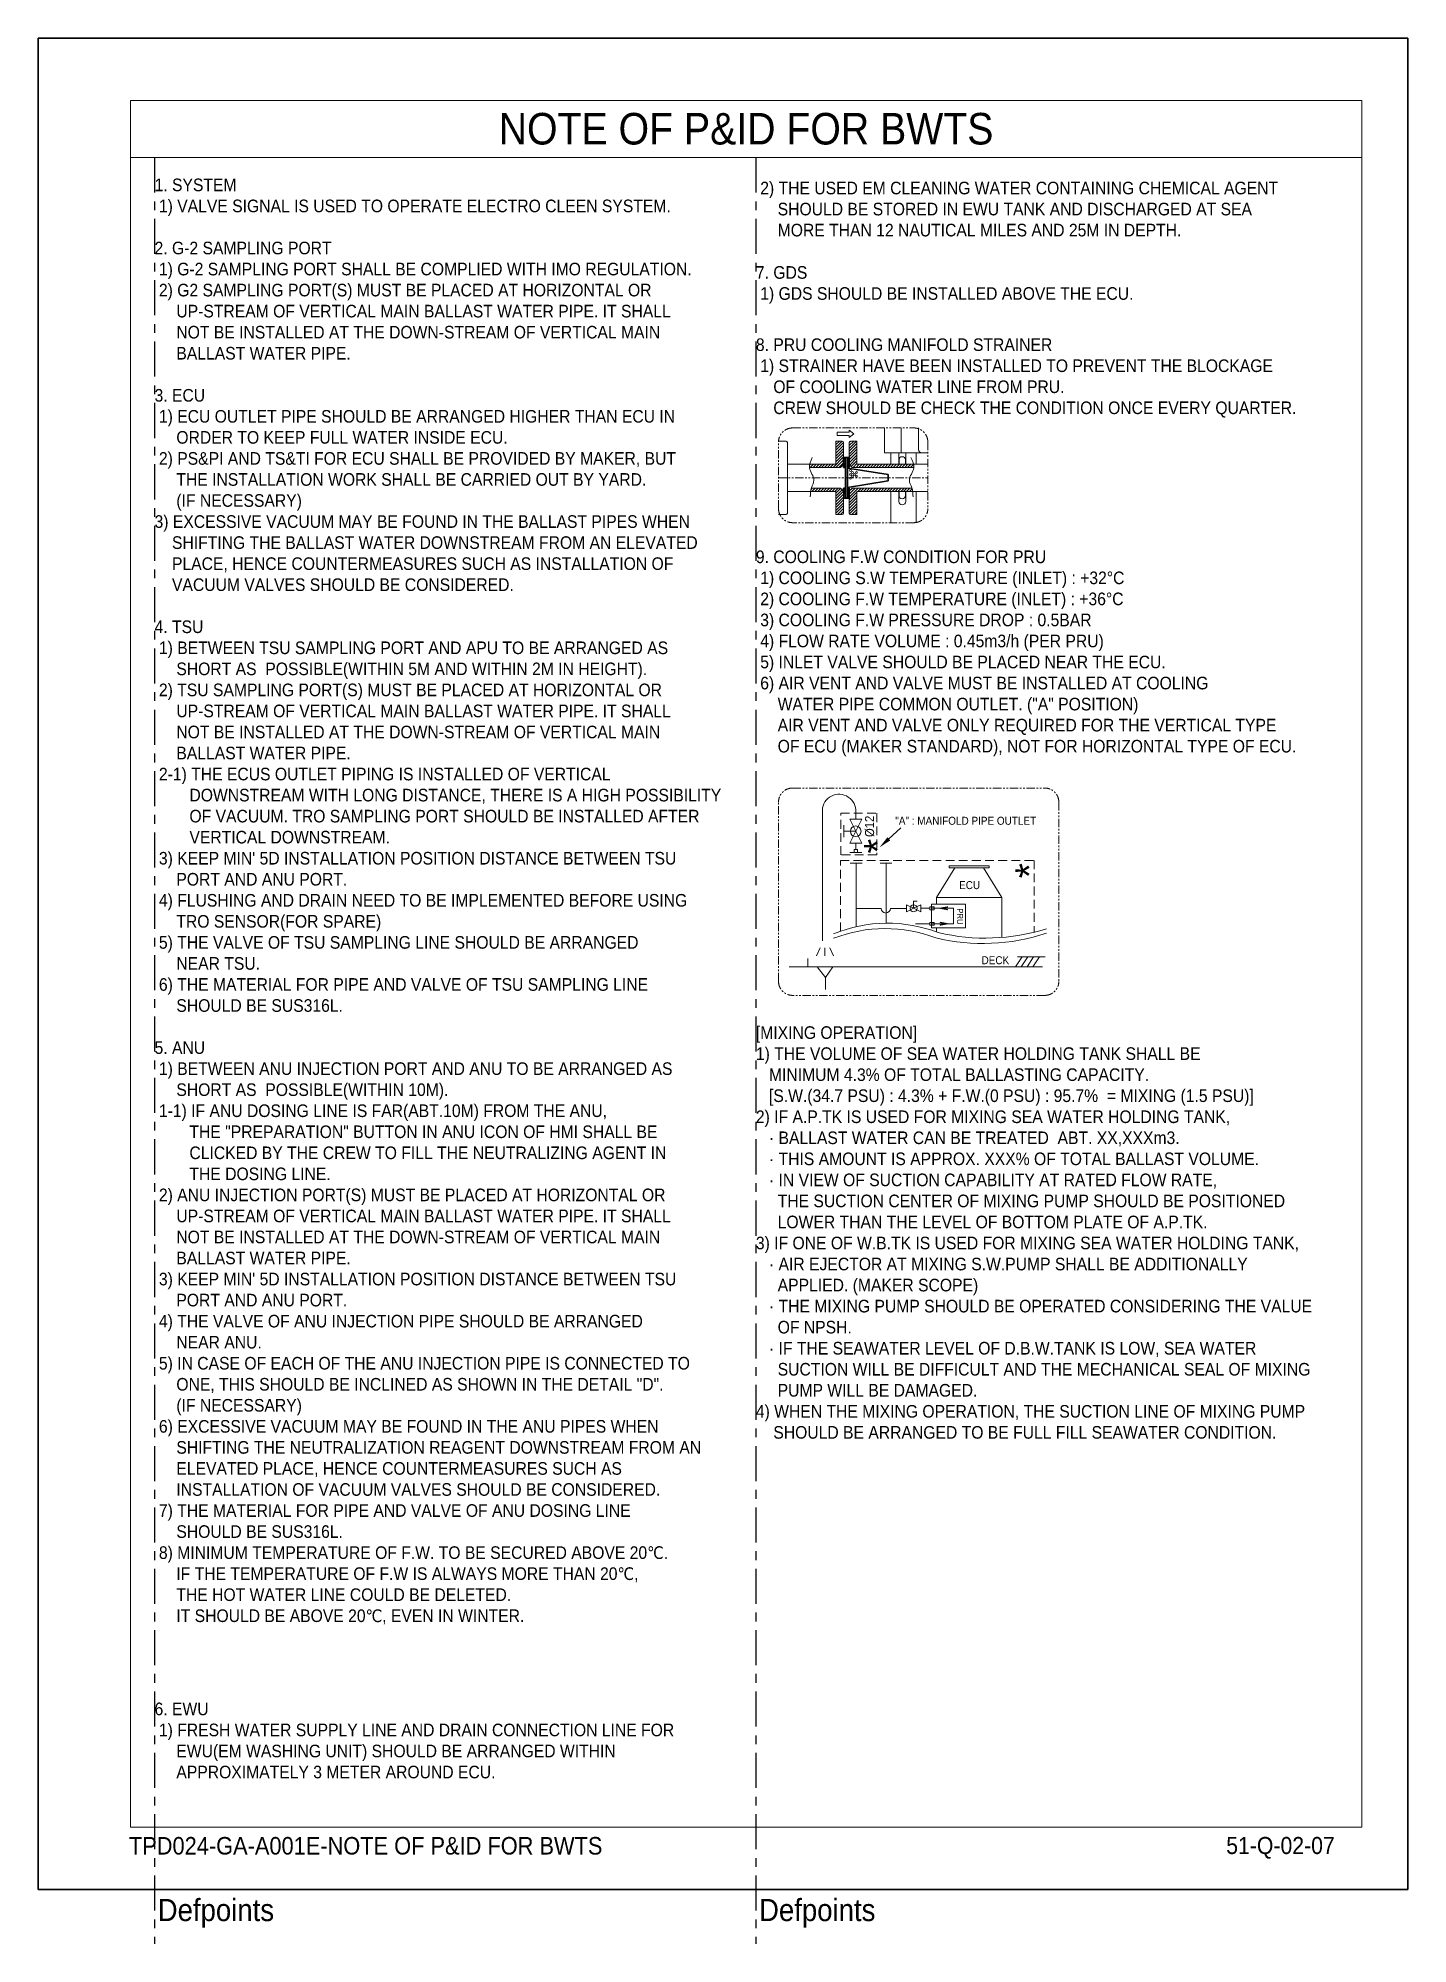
# Model space of a CAD drawing. Extents: x -553847 to 4496999, y 514150 to 878882.
# Drawn here: x 4271045 to 4290572, y 791814 to 818990 of the extents above; entities that cross this region are included whole.
import ezdxf

# ---------------------------------------------------------------- set-up
doc = ezdxf.new("R2010")
doc.units = 0
doc.header["$LTSCALE"] = 25
doc.header["$MEASUREMENT"] = 0
for name, pattern in [('CENTER', [7, 4, -1, 1, -1]), ('DASHED', [0.75, 0.5, -0.25]), ('PHANTOM2', [31.75, 15.875, -3.175, 3.175, -3.175, 3.175, -3.175])]:
    doc.linetypes.add(name, pattern=pattern)
doc.layers.get('0').update_dxf_attribs({"linetype": 'CONTINUOUS', "lineweight": 9})
doc.layers.add('0.1 Defpoints', color=7, linetype='CONTINUOUS', plot=False)
doc.layers.add('0.3 Text', color=7, linetype='CONTINUOUS')
doc.styles.add('ARIAL', font='arial.ttf')
doc.styles.get("Standard").update_dxf_attribs({"font": '', "width": 0.95, "height": 250})
doc.styles.get('Standard').set_extended_font_data('Gulim')
pattern_1 = [(45, (4208558.76, 444106.125), (-20.425413, 20.425413), [])]
pattern_2 = [(135, (4234279.765, 578575.717), (-13.616942, -13.616942), [])]

msp = doc.modelspace()

# ---------------------------------------------------------------- texts
at = {"color": 9, "linetype": 'DASHED', "lineweight": 15, "ltscale": 20, "style": 'ARIAL'}
msp.add_text('*', height=384.9, rotation=90, dxfattribs=at).set_placement((4283205.6, 807362.2))
at = {"color": 9, "style": 'ARIAL'}
msp.add_text('*', height=399, rotation=90, dxfattribs=at).set_placement((4285374.3, 807009.1))
at = {"color": 9, "linetype": 'Continuous', "width": 0.95}
msp.add_text('PRU', height=87.79, rotation=270, dxfattribs=at).set_placement((4284144.4, 806580.3))
at = {"layer": '0.1 Defpoints', "color": 252, "linetype": 'CENTER', "ltscale": 5, "true_color": 0x939598, "width": 0.95}
for p in [(4272750, 792138.7), (4281322.4, 792138.7)]:
    msp.add_text('Defpoints', height=316.02, dxfattribs=at).set_placement(p)
at = {"layer": '0.3 Text', "color": 9, "width": 0.95}
msp.add_text('Ø12', height=129.6, rotation=90, dxfattribs=at).set_placement((4282962.6, 807597.1))
at = {"layer": '0.3 Text', "color": 9, "linetype": 'Continuous', "width": 0.95}
for s, height, p in [('"A" : MANIFOLD PIPE OUTLET', 114.124, (4283265, 807772.4)), ('ECU', 114.12, (4284174.7, 806854.8)), ('DECK', 114.12, (4284494.4, 805783.8))]:
    msp.add_text(s, height=height, dxfattribs=at).set_placement(p)
at = {"layer": '0.3 Text', "linetype": 'Continuous', "width": 0.95}
msp.add_text('51-Q-02-07', height=243.45, dxfattribs=at).set_placement((4287982.7, 793094.8))
at = {"layer": '0.3 Text', "insert": (4281137.5, 817694.9), "char_height": 450, "width": 17554.518, "attachment_point": 5, "line_spacing_factor": 0.9}
msp.add_mtext('\\A1;\\pxqc;NOTE OF P&ID FOR BWTS', dxfattribs=at)
at = {"layer": '0.3 Text', "char_height": 180, "attachment_point": 1}
for s, insert, width in [('\\pxsm1,ql;1. SYSTEM\\P 1) VALVE SIGNAL IS USED TO OPERATE ELECTRO CLEEN SYSTEM.\\P\\P2. G-2 SAMPLING PORT\\P 1) G-2 SAMPLING PORT SHALL BE COMPLIED WITH IMO REGULATION. \\P 2) G2 SAMPLING PORT(S) MUST BE PLACED AT HORIZONTAL OR \\P     UP-STREAM OF VERTICAL MAIN BALLAST WATER PIPE. IT SHALL\\P     NOT BE INSTALLED AT THE DOWN-STREAM OF VERTICAL MAIN\\P     BALLAST WATER PIPE.\\P\\P3. ECU\\P 1) ECU OUTLET PIPE SHOULD BE ARRANGED HIGHER THAN ECU IN \\P\\pq*;     ORDER TO KEEP FULL WATER INSIDE ECU.\\P 2) PS&PI AND TS&TI FOR ECU SHALL BE PROVIDED BY MAKER, BUT \\P\\pql;     THE INSTALLATION WORK SHALL BE CARRIED OUT BY YARD.\\P{\\C4;     (IF NECESSARY)\\P}3) EXCESSIVE VACUUM MAY BE FOUND IN THE BALLAST PIPES WHEN\\P    SHIFTING THE BALLAST WATER DOWNSTREAM FROM AN ELEVATED  \\P    PLACE, HENCE COUNTERMEASURES SUCH AS INSTALLATION OF \\P    VACUUM VALVES SHOULD BE CONSIDERED.\\P\\P\\pq*;4. TSU\\P\\ps*; 1) BETWEEN TSU SAMPLING PORT AND APU TO BE ARRANGED AS \\P     SHORT AS  POSSIBLE(WITHIN 5M AND WITHIN 2M IN HEIGHT).\\P\\psm1,ql; 2) TSU SAMPLING PORT(S) MUST BE PLACED AT HORIZONTAL OR \\P     UP-STREAM OF VERTICAL MAIN BALLAST WATER PIPE. IT SHALL \\P     NOT BE INSTALLED AT THE DOWN-STREAM OF VERTICAL MAIN\\P     BALLAST WATER PIPE.\\P\\ps*,q*; 2-1) THE ECUS OUTLET PIPING IS INSTALLED OF VERTICAL \\P        DOWNSTREAM WITH LONG DISTANCE, THERE IS A HIGH POSSIBILITY \\P        OF VACUUM. TRO SAMPLING PORT SHOULD BE INSTALLED AFTER \\P        VERTICAL DOWNSTREAM.\\P\\psm1,ql; 3) KEEP MIN\' 5D INSTALLATION POSITION DISTANCE BETWEEN TSU\\P     PORT AND ANU PORT.\\P 4) FLUSHING AND DRAIN NEED TO BE IMPLEME{\\fGulim|b0|i0|c161|p50;N}TED BEFORE USING \\P     {\\C4;TRO SENSOR}(FOR SPARE)\\P\\ps*,q*; 5) THE VALVE OF TSU SAMPLING LINE SHOULD BE ARRANGED \\P\\psm1,ql;     NEAR TSU.\\P 6) THE MATERIAL FOR PIPE AND VALVE OF TSU SAMPLING LINE\\P     SHOULD BE SUS316L.\\P\\P5. ANU\\P\\ps*,q*; 1) BETWEEN ANU INJECTION PORT AND ANU TO BE ARRANGED AS \\P     SHORT AS  POSSIBLE(WITHIN 10M).\\P 1-1) IF ANU DOSING LINE IS FAR(ABT.10M) FROM THE ANU,\\P        THE "PREPARATION" BUTTON IN ANU ICON OF HMI SHALL BE\\P        CLICKED BY THE CREW TO FILL THE NEUTRALIZING AGENT IN \\P        THE DOSING LINE.\\P\\psm1,ql; 2) ANU INJECTION PORT(S) MUST BE PLACED AT HORIZONTAL OR \\P     UP-STREAM OF VERTICAL MAIN BALLAST WATER PIPE. IT SHALL \\P     NOT BE INSTALLED AT THE DOWN-STREAM OF VERTICAL MAIN\\P     BALLAST WATER PIPE.\\P 3) KEEP MIN\' 5D INSTALLATION POSITION DISTANCE BETWEEN TSU\\P     PORT AND ANU PORT.\\P 4) THE VALVE OF ANU INJECTION PIPE SHOULD BE ARRANGED \\P     NEAR ANU. \\P 5) IN CASE OF EACH OF THE ANU INJECTION PIPE IS CONNECTED TO \\P     ONE, THIS SHOULD BE INCLINED AS SHOWN IN THE DETAIL "D". \\P     (IF NECESSARY)\\P 6) EXCESSIVE VACUUM MAY BE FOUND IN THE ANU PIPES WHEN\\P     SHIFTING THE NEUTRALIZATION REAGENT DOWNSTREAM FROM AN \\P     ELEVATED PLACE, HENCE COUNTERMEASURES SUCH AS \\P     INSTALLATION OF VACUUM VALVES SHOULD BE CONSIDERED.\\P 7) THE MATERIAL FOR PIPE AND VALVE OF ANU DOSING LINE\\P     SHOULD BE SUS316L.\\P 8) MINIMUM TEMPERATURE OF F.W. TO BE SECURED ABOVE 20℃. \\P     IF THE TEMPERATURE OF F.W IS ALWAYS MORE THAN 20℃, \\P     THE HOT WATER LINE COULD BE DELETED. \\P     IT SHOULD BE ABOVE 20℃, EVEN IN WINTER.', (4272705.1, 816987.1), 8572.435), (' 2) THE USED EM CLEANING WATER CONTAINING CHEMICAL AGENT \\P     SHOULD BE STORED IN EWU TANK AND DISCHARGED AT SEA \\P     MORE THAN 12 NAUTICAL MILES AND 25M IN DEPTH.', (4281277.5, 816942.3), 8197.145), ('7. GDS\\P 1) GDS SHOULD BE INSTALLED ABOVE THE ECU. ', (4281277.5, 815738.4), 8052.086), ('8. PRU COOLING MANIFOLD STRAINER\\P 1) STRAINER HAVE BEEN INSTALLED TO PREVENT THE BLOCKAGE \\P    OF COOLING WATER LINE FROM PRU. \\P    CREW SHOULD BE CHECK THE CONDITION ONCE EVERY QUARTER.', (4281277.5, 814708.4), 8197.145), ('\\pxt0,0.00463;9. COOLING F.W CONDITION FOR PRU\\P 1) COOLING S.W TEMPERATURE (INLET) : +32°C {\\H1.3231x; \\H0.7558x;\\P 2) COOLING F.W TEMPERATURE (INLET) : +36°C \\H1.2469x; \\H0.80199x;\\P 3) COOLING F.W} PRESSURE DROP : 0.5BAR {\\H1.1476x; \\H0.87138x;\\P 4) FLOW RATE VOLUME : 0.45m3/h (PER PRU)\\H1.2533x; \\H0.79789x;\\P 5) INLET VALVE SHOULD BE PLACED NEAR THE ECU.\\H1.1516x; \\H0.86836x;\\P\\pt0,0.00463,30; 6) AIR VENT AND VALVE MUST BE INSTALLED AT COOLING \\P     WATER PIPE COMMON OUTLET. ("A" POSITION)\\P     AIR VENT AND VALVE ONLY REQUIRED FOR THE VERTICAL TYPE \\P     OF ECU (MAKER STANDARD), NOT FOR HORIZONTAL TYPE OF ECU.}', (4281277.5, 811683.4), 8197.145), ('{\\C6;\\c16722431;[MIXING OPERATION]\\P}1) THE VOLUME OF SEA WATER HOLDING TANK SHALL BE \\P   MINIMUM 4.3% OF TOTAL BALLASTING CAPACITY.   \\P   [S.W.(34.7 PSU) : 4.3% + F.W.(0 PSU) : 95.7%  = MIXING (1.5 PSU)]{\\C6;\\c16722431;\\P2) IF A.P.TK} IS USED FOR MIXING SEA WATER HOLDING TANK, \\P   · BALLAST WATER CAN BE TREATED  {\\C6;\\c16722431;ABT. XX,XXXm3.\\P}   · THIS AMOUNT IS{\\C6;\\c16722431; APPROX. XXX%} OF TOTAL BALLAST VOLUME.\\P   · IN VIEW OF SUCTION CAPABILITY AT RATED FLOW RATE, \\P     THE SUCTION CENTER OF MIXING PUMP SHOULD BE POSITIONED \\P     LOWER THAN THE LEVEL OF BOTTOM PLATE OF A.P.TK.\\P{\\C6;\\c16722431;3) IF ONE OF W.B.TK }IS USED FOR MIXING SEA WATER HOLDING TANK, \\P   · AIR EJECTOR AT MIXING S.W.PUMP SHALL BE ADDITIONALLY \\P     APPLIED. (MAKER SCOPE)\\P   · THE MIXING PUMP SHOULD BE OPERATED CONSIDERING THE VALUE\\P     OF NPSH. \\P   · IF THE SEAWATER LEVEL OF D.B.W.TANK IS LOW, SEA WATER \\P     SUCTION WILL BE DIFFICULT AND THE MECHANICAL SEAL OF MIXING\\P     PUMP WILL BE DAMAGED.\\P{\\C3;4) WHEN THE MIXING OPERATION, THE SUCTION LINE OF MIXING PUMP\\P    SHOULD BE ARRANGED TO BE FULL FILL SEAWATER CONDITION.}', (4281277.5, 804898.9), 8572.435), ('6. EWU\\P 1) FRESH WATER SUPPLY LINE AND DRAIN CONNECTION LINE FOR \\P     EWU(EM WASHING UNIT) SHOULD BE ARRANGED WITHIN  \\P     APPROXIMATELY 3 METER AROUND ECU. \\P ', (4272705.1, 795254.3), 8197.145)]:
    msp.add_mtext(s, dxfattribs=dict(at, insert=insert, width=width))
at = {"layer": '0.3 Text', "color": 0, "insert": (4278435.4, 793211), "char_height": 250, "width": 12191.148, "attachment_point": 5, "line_spacing_factor": 0.9}
msp.add_mtext('\\pxql;{\\C7;TPD\\C4;024\\C7;-GA-A001\\C4;E\\C256;-NOTE OF P&ID FOR BWTS}', dxfattribs=at)

# ---------------------------------------------------------------- hatches: boundary and pattern name
at = {"linetype": 'ByBlock', "ltscale": 0.4}
h = msp.add_hatch(dxfattribs=at)
h.set_pattern_fill('ANSI31', color=9, scale=9.09792)
h.set_pattern_definition(pattern_1)
edge = h.paths.add_edge_path()
edge.add_arc((4282508.8, 813225.4), 18.2, 0, 90)
edge.add_line((4282508.8, 813243.6), (4282417.8, 813243.6))
edge.add_line((4282417.8, 813243.6), (4282417.8, 812914.7))
edge.add_line((4282417.8, 812914.7), (4282043.3, 812914.7))
edge.add_spline(control_points=[(4282043.3, 812914.7), (4282039.7, 812899.3), (4282038.2, 812883.9), (4282039.6, 812868.6)], knot_values=[21.8323112, 21.8323112, 21.8323112, 21.8323112, 32.4227299, 32.4227299, 32.4227299, 32.4227299], degree=3, periodic=0)
edge.add_line((4282039.6, 812868.6), (4282486.1, 812868.6))
edge.add_line((4282486.1, 812868.6), (4282527, 812909.5))
edge.add_line((4282527, 812909.5), (4282527, 813225.4))
h = msp.add_hatch(dxfattribs=at)
h.set_pattern_fill('ANSI31', color=9, scale=9.09792)
h.set_pattern_definition(pattern_1)
edge = h.paths.add_edge_path()
edge.add_line((4282718.1, 813243.6), (4282627.1, 813243.6))
edge.add_arc((4282627.1, 813225.4), 18.2, 90, 180)
edge.add_line((4282608.9, 813225.4), (4282608.9, 812909.5))
edge.add_line((4282608.9, 812909.5), (4282649.8, 812868.6))
edge.add_line((4282649.8, 812868.6), (4283530.8, 812868.6))
edge.add_spline(control_points=[(4283530.8, 812868.6), (4283532.2, 812883.9), (4283530.7, 812899.3), (4283527.2, 812914.7)], knot_values=[21.8323112, 21.8323112, 21.8323112, 21.8323112, 32.4227299, 32.4227299, 32.4227299, 32.4227299], degree=3, periodic=0)
edge.add_line((4283527.2, 812914.7), (4282718.1, 812914.7))
edge.add_line((4282718.1, 812914.7), (4282718.1, 813243.6))
at = {"lineweight": 30}
h = msp.add_hatch(dxfattribs=at)
h.set_pattern_fill('ANSI31', color=9, scale=6.06528, angle=90)
h.set_pattern_definition(pattern_2)
h.paths.add_polyline_path([(4282554.3, 813009.8), (4282527, 813009.8), (4282527, 812868.6), (4282554.3, 812868.6)])
h = msp.add_hatch(dxfattribs=at)
h.set_pattern_fill('ANSI31', color=9, scale=6.06528, angle=90)
h.set_pattern_definition(pattern_2)
h.paths.add_polyline_path([(4282608.9, 813009.8), (4282581.6, 813009.8), (4282581.6, 812868.6), (4282608.9, 812868.6)])
h = msp.add_hatch()
h.set_pattern_fill('ANSI31', color=9, scale=9.09792)
h.set_pattern_definition(pattern_1)
edge = h.paths.add_edge_path()
edge.add_line((4282527, 812531.4), (4282486.1, 812572.3))
edge.add_line((4282486.1, 812572.3), (4282068.7, 812572.3))
edge.add_spline(control_points=[(4282068.7, 812572.3), (4282064.1, 812557.1), (4282060.9, 812541.7), (4282058.6, 812526.2)], knot_values=[101.3543972, 101.3543972, 101.3543972, 101.3543972, 111.6676482, 111.6676482, 111.6676482, 111.6676482], degree=3, periodic=0)
edge.add_line((4282058.6, 812526.2), (4282417.8, 812526.2))
edge.add_line((4282417.8, 812526.2), (4282417.8, 812197.3))
edge.add_line((4282417.8, 812197.3), (4282508.8, 812197.3))
edge.add_arc((4282508.8, 812215.5), 18.2, 270, 360)
edge.add_line((4282527, 812215.5), (4282527, 812531.4))
h = msp.add_hatch(dxfattribs=at)
h.set_pattern_fill('ANSI31', color=9, scale=6.06528, angle=90)
h.set_pattern_definition(pattern_2)
h.paths.add_polyline_path([(4282554.3, 812431.2), (4282527, 812431.2), (4282527, 812572.3), (4282554.3, 812572.3)])
h = msp.add_hatch(dxfattribs=at)
h.set_pattern_fill('ANSI31', color=9, scale=6.06528, angle=90)
h.set_pattern_definition(pattern_2)
h.paths.add_polyline_path([(4282608.9, 812431.2), (4282581.6, 812431.2), (4282581.6, 812572.3), (4282608.9, 812572.3)])
h = msp.add_hatch()
h.set_pattern_fill('ANSI31', color=9, scale=9.09792)
h.set_pattern_definition(pattern_1)
edge = h.paths.add_edge_path()
edge.add_line((4282718.1, 812526.2), (4283511.8, 812526.2))
edge.add_spline(control_points=[(4283511.8, 812526.2), (4283509.6, 812541.7), (4283506.4, 812557.1), (4283501.7, 812572.3)], knot_values=[101.3543972, 101.3543972, 101.3543972, 101.3543972, 111.6676482, 111.6676482, 111.6676482, 111.6676482], degree=3, periodic=0)
edge.add_line((4283501.7, 812572.3), (4282649.8, 812572.3))
edge.add_line((4282649.8, 812572.3), (4282608.9, 812531.4))
edge.add_line((4282608.9, 812531.4), (4282608.9, 812215.5))
edge.add_arc((4282627.1, 812215.5), 18.2, 180, 270)
edge.add_line((4282627.1, 812197.3), (4282718.1, 812197.3))
edge.add_line((4282718.1, 812197.3), (4282718.1, 812526.2))

# ---------------------------------------------------------------- linework, layer by layer
at = {"color": 0}
msp.add_line((4272360.3, 817287.3), (4289914.8, 817287.3), dxfattribs=at)
at = {"color": 9}
for p, q in [((4282605.8, 813371.8), (4282605.8, 813399)), ((4282673.8, 813348), (4282605.8, 813399)), ((4283109.3, 813075.3), (4283109.3, 813431)), ((4283350.4, 813431), (4283350.4, 813075.3)), ((4283596, 813431), (4283596, 813120.8)), ((4281708.2, 813243.6), (4281600.3, 813243.6)), ((4281726.4, 812215.5), (4281726.4, 813225.4)), ((4282417.8, 813243.6), (4282417.8, 812914.7)), ((4282508.8, 813243.6), (4282417.8, 813243.6)), ((4282436, 813324.2), (4282436, 813371.8)), ((4282605.8, 813371.8), (4282436, 813371.8)), ((4282605.8, 813324.2), (4282436, 813324.2)), ((4282527, 812909.5), (4282527, 813225.4)), ((4282605.8, 813297.1), (4282673.8, 813348)), ((4282605.8, 813297.1), (4282605.8, 813324.2)), ((4282608.9, 812909.5), (4282608.9, 813225.4)), ((4282627.1, 813243.6), (4282718.1, 813243.6)), ((4282718.1, 813243.6), (4282718.1, 812914.7)), ((4281726.4, 812914.7), (4282417.8, 812914.7)), ((4282527, 812909.5), (4282486.1, 812868.6)), ((4282718.1, 812914.7), (4283728.9, 812914.7)), ((4283728.9, 813075.3), (4283109.3, 813075.3)), ((4283200.2, 813075.3), (4283200.2, 812914.7)), ((4283314, 813057.1), (4283314, 812914.7)), ((4283318.5, 812914.7), (4283318.5, 812975.2)), ((4283409.5, 812914.7), (4283409.5, 812975.2)), ((4283414, 813057.1), (4283414, 812914.7)), ((4283564.2, 813075.3), (4283564.2, 812914.7)), ((4283667.8, 813075.3), (4283641.5, 813075.3)), ((4282417.8, 812526.2), (4281726.4, 812526.2)), ((4282068.7, 812572.3), (4282486.1, 812572.3)), ((4282417.8, 812526.2), (4282417.8, 812197.3)), ((4282527, 812215.5), (4282527, 812531.4)), ((4282608.9, 812531.4), (4282649.8, 812572.3)), ((4282608.9, 812215.5), (4282608.9, 812531.4)), ((4283728.9, 812526.2), (4282718.1, 812526.2)), ((4282718.1, 812526.2), (4282718.1, 812197.3)), ((4283200.2, 812526.2), (4283200.2, 812079.9)), ((4283314, 812526.2), (4283314, 812383.8)), ((4283318.5, 812465.7), (4283318.5, 812526.2)), ((4283409.5, 812465.7), (4283409.5, 812526.2)), ((4283414, 812526.2), (4283414, 812383.8)), ((4283564.2, 812526.2), (4283564.2, 812079.9)), ((4281708.2, 812197.3), (4281600.3, 812197.3)), ((4282417.8, 812197.3), (4282508.8, 812197.3)), ((4282718.1, 812197.3), (4282627.1, 812197.3)), ((4282701.5, 807852.6), (4282701.5, 807998)), ((4282225.5, 807948.8), (4282225.5, 806119.2)), ((4282530.3, 807596.1), (4282531.3, 807767.7)), ((4282701.5, 807680.9), (4282615.7, 807852.6)), ((4282787.3, 807852.6), (4282615.7, 807852.6)), ((4282701.5, 807680.9), (4282787.3, 807852.6)), ((4282702.5, 807680.9), (4282530.8, 807681.9)), ((4282701.5, 807680.9), (4282615.7, 807509.3)), ((4282615.7, 807509.3), (4282787.3, 807509.3)), ((4282679.4, 807420.6), (4282724.9, 807420.6)), ((4282679.4, 807420.6), (4282679.4, 807374.6)), ((4282700.8, 807682.4), (4282700.8, 807679.5)), ((4282701.5, 807680.9), (4282701.5, 807680.9)), ((4282787.3, 807509.3), (4282701.5, 807680.9)), ((4282702, 807680), (4282702, 807681.9)), ((4282702.2, 807420.6), (4282702.2, 807509.3)), ((4282724.9, 807420.6), (4282724.9, 807374.6)), ((4282786.6, 807374.6), (4282619.2, 807374.6)), ((4282791.1, 807222.6), (4282623.7, 807222.6)), ((4282707.4, 807222.6), (4282707.4, 806316.8)), ((4283216.8, 807222.6), (4283049.4, 807222.6)), ((4283133.1, 807222.6), (4283133.1, 806368.7)), ((4283852.4, 806734.3), (4284114.3, 807155.9)), ((4284034.6, 807183.7), (4284034.6, 807155.9)), ((4284034.6, 807155.9), (4284602.8, 807155.9)), ((4284600, 807186.5), (4284037.4, 807186.5)), ((4284785, 806734.3), (4284523.1, 807155.9)), ((4284602.8, 807155.9), (4284602.8, 807183.7)), ((4283526.3, 806580.8), (4283425.3, 806631.2)), ((4283425.3, 806629.3), (4283425.3, 806531.4)), ((4283526.3, 806580.7), (4283526.3, 806681.6)), ((4283576.7, 806681.6), (4283526.3, 806681.6)), ((4283627.2, 806631.2), (4283526.3, 806580.7)), ((4283627.2, 806530.3), (4283627.2, 806631.2)), ((4283756.6, 806600), (4283756.6, 806561.5)), ((4283819.1, 806600), (4283756.6, 806600)), ((4283783.3, 806639.4), (4284264.1, 806639.4)), ((4283783.3, 806639.4), (4283783.3, 806303)), ((4283819.1, 806561.5), (4283819.1, 806600)), ((4284785, 806734.3), (4283852.4, 806734.3)), ((4283852.4, 806651.6), (4283852.4, 806734.3)), ((4283852.4, 806651.6), (4283852.4, 806734.3)), ((4283852.4, 806639.4), (4283852.4, 806734.3)), ((4283902.6, 806580.7), (4284012.9, 806600.9)), ((4284012.9, 806600.9), (4283957.7, 806580.7)), ((4284264.1, 806639.4), (4284264.1, 806303)), ((4284785, 806734.3), (4284785, 806167.7)), ((4282703.1, 806580.1), (4283062.2, 806580.3)), ((4283425.3, 806580.3), (4283195.3, 806580.3)), ((4283526.3, 806580.7), (4283425.3, 806530.3)), ((4283526.3, 806580.7), (4283627.2, 806530.3)), ((4283756.6, 806361.7), (4283554.5, 806361.7)), ((4283756.6, 806580.7), (4283627.2, 806580.7)), ((4283756.6, 806561.5), (4283819.1, 806561.5)), ((4283756.6, 806380.9), (4283756.6, 806342.4)), ((4283819.1, 806380.9), (4283756.6, 806380.9)), ((4283756.6, 806342.4), (4283819.1, 806342.4)), ((4283819.1, 806342.4), (4283819.1, 806380.9)), ((4283902.6, 806580.7), (4284012.9, 806560.6)), ((4284012.9, 806361.7), (4283902.6, 806381.8)), ((4284012.9, 806361.7), (4283902.6, 806341.5)), ((4283902.6, 806341.5), (4283957.7, 806361.7)), ((4284012.9, 806560.6), (4283957.7, 806580.7)), ((4283783.3, 806303), (4284264.1, 806303)), ((4283852.4, 806248.3), (4283852.4, 806303)), ((4282019.9, 805865.7), (4282019.9, 805744.9)), ((4282192.2, 806015.3), (4282140.5, 805904.6)), ((4282261.5, 806015.3), (4282261.5, 805904.6)), ((4282330.9, 806015.3), (4282382.6, 805904.6)), ((4285072.1, 805888.6), (4284978.6, 805744.9)), ((4285007.6, 805888.6), (4285400.3, 805888.6)), ((4285154.7, 805888.6), (4285061.2, 805744.9)), ((4285237.3, 805888.6), (4285143.8, 805744.9)), ((4285320, 805888.6), (4285226.5, 805744.9)), ((4281753.1, 805744.9), (4285365.3, 805744.9)), ((4282152.1, 805744.9), (4282267.8, 805595.6)), ((4282267.8, 805595.6), (4282374.8, 805744.9)), ((4282267.8, 805595.6), (4282267.8, 805421.5))]:
    msp.add_line(p, q, dxfattribs=at)
at = {"color": 9, "ltscale": 0.4}
for p, q in [((4282039.6, 812868.6), (4282486.1, 812868.6)), ((4282608.9, 812909.5), (4282649.8, 812868.6)), ((4283530.8, 812868.6), (4282649.8, 812868.6)), ((4282527, 812531.4), (4282486.1, 812572.3)), ((4283501.7, 812572.3), (4282649.8, 812572.3))]:
    msp.add_line(p, q, dxfattribs=at)
at = {"color": 9, "lineweight": 30}
for p, q in [((4282608.9, 813009.8), (4282527, 813009.8)), ((4282527, 813009.8), (4282527, 812868.6)), ((4282527, 812868.6), (4282554.3, 812868.6)), ((4282554.3, 812431.2), (4282554.3, 813009.8)), ((4282581.6, 812431.2), (4282581.6, 813009.8)), ((4282608.9, 812868.6), (4282581.6, 812868.6)), ((4283163.9, 812766), (4282581.6, 812858.6)), ((4282608.9, 813009.8), (4282608.9, 812868.6)), ((4283163.9, 812675), (4282581.6, 812582.3)), ((4283163.9, 812675), (4283163.9, 812766)), ((4282527, 812572.3), (4282554.3, 812572.3)), ((4282527, 812531.4), (4282527, 812572.3)), ((4282608.9, 812431.2), (4282527, 812431.2)), ((4282608.9, 812572.3), (4282581.6, 812572.3)), ((4282608.9, 812431.2), (4282608.9, 812572.3))]:
    msp.add_line(p, q, dxfattribs=at)
at = {"color": 9, "linetype": 'PHANTOM2', "ltscale": 0.3}
for p, q in [((4281600.3, 812720.5), (4283728.9, 812720.5)), ((4281800.3, 808295.9), (4285396.3, 808295.9)), ((4281600.3, 805539.4), (4281600.3, 808095.9)), ((4285596.3, 808095.9), (4285596.3, 805539.4)), ((4285396.3, 805339.4), (4281800.3, 805339.4))]:
    msp.add_line(p, q, dxfattribs=at)
at = {"color": 9, "linetype": 'DASHED', "lineweight": 15, "ltscale": 10}
for p, q in [((4282483.1, 806254.5), (4282483.1, 807264.8)), ((4282483.1, 807264.8), (4285245, 807264.8)), ((4285245, 807264.8), (4285245, 806239.8))]:
    msp.add_line(p, q, dxfattribs=at)
at = {"color": 9, "linetype": 'Continuous'}
for p, q in [((4283995.8, 806597.8), (4283990.8, 806592.9)), ((4283996, 806597.8), (4283991.2, 806593)), ((4283996.3, 806597.9), (4283991.5, 806593.1)), ((4283996.5, 806597.9), (4283991.8, 806593.2)), ((4283996.8, 806598), (4283992.1, 806593.3)), ((4283997, 806598), (4283992.5, 806593.5)), ((4283997.3, 806598.1), (4283992.8, 806593.6)), ((4283997.5, 806598.1), (4283993.1, 806593.7)), ((4283997.8, 806598.2), (4283993.4, 806593.8)), ((4283998, 806598.2), (4283993.8, 806593.9)), ((4283998.3, 806598.3), (4283994.1, 806594.1)), ((4283998.6, 806598.3), (4283994.4, 806594.2)), ((4283998.8, 806598.4), (4283994.7, 806594.3)), ((4283999.1, 806598.4), (4283995.1, 806594.4)), ((4283999.3, 806598.4), (4283995.4, 806594.5)), ((4283999.6, 806598.5), (4283995.7, 806594.7)), ((4283999.8, 806598.5), (4283996.1, 806594.8)), ((4284000.1, 806598.6), (4283996.4, 806594.9)), ((4284000.3, 806598.6), (4283996.7, 806595)), ((4284000.6, 806598.7), (4283997, 806595.1)), ((4284000.8, 806598.7), (4283997.4, 806595.3)), ((4284001.1, 806598.8), (4283997.7, 806595.4)), ((4284001.3, 806598.8), (4283998, 806595.5)), ((4284001.6, 806598.9), (4283998.3, 806595.6)), ((4284001.9, 806598.9), (4283998.7, 806595.7)), ((4284002.1, 806599), (4283999, 806595.8)), ((4284002.4, 806599), (4283999.3, 806596)), ((4284002.6, 806599.1), (4283999.6, 806596.1)), ((4284002.9, 806599.1), (4284000, 806596.2)), ((4284003.1, 806599.1), (4284000.3, 806596.3)), ((4284003.4, 806599.2), (4284000.6, 806596.4)), ((4284003.6, 806599.2), (4284001, 806596.6)), ((4284003.9, 806599.3), (4284001.3, 806596.7)), ((4284004.1, 806599.3), (4284001.6, 806596.8)), ((4284004.4, 806599.4), (4284001.9, 806596.9)), ((4284004.6, 806599.4), (4284002.3, 806597)), ((4284004.9, 806599.5), (4284002.6, 806597.2)), ((4284005.1, 806599.5), (4284002.9, 806597.3)), ((4284005.4, 806599.6), (4284003.2, 806597.4)), ((4284005.7, 806599.6), (4284003.6, 806597.5)), ((4284005.9, 806599.7), (4284003.9, 806597.6)), ((4284006.2, 806599.7), (4284004.2, 806597.8)), ((4284006.4, 806599.7), (4284004.5, 806597.9)), ((4284006.7, 806599.8), (4284004.9, 806598)), ((4284006.9, 806599.8), (4284005.2, 806598.1)), ((4284007.2, 806599.9), (4284005.5, 806598.2)), ((4284007.4, 806599.9), (4284005.9, 806598.4)), ((4284007.7, 806600), (4284006.2, 806598.5)), ((4284007.9, 806600), (4284006.5, 806598.6)), ((4284008.2, 806600.1), (4284006.8, 806598.7)), ((4284008.4, 806600.1), (4284007.2, 806598.8)), ((4284008.7, 806600.2), (4284007.5, 806599)), ((4284009, 806600.2), (4284007.8, 806599.1)), ((4284009.2, 806600.3), (4284008.1, 806599.2)), ((4284009.5, 806600.3), (4284008.5, 806599.3)), ((4284009.7, 806600.4), (4284008.8, 806599.4)), ((4284010, 806600.4), (4284009.1, 806599.6)), ((4284010.2, 806600.4), (4284009.5, 806599.7)), ((4284010.5, 806600.5), (4284009.8, 806599.8)), ((4284010.7, 806600.5), (4284010.1, 806599.9)), ((4284011, 806600.6), (4284010.4, 806600)), ((4284011.2, 806600.6), (4284010.8, 806600.2)), ((4284011.5, 806600.7), (4284011.1, 806600.3)), ((4284011.7, 806600.7), (4284011.4, 806600.4)), ((4284012, 806600.8), (4284011.7, 806600.5)), ((4284012.2, 806600.8), (4284012.1, 806600.6)), ((4284012.5, 806600.9), (4284012.4, 806600.8)), ((4284012.8, 806600.9), (4284012.7, 806600.9)), ((4283902.7, 806580.8), (4283902.7, 806580.7)), ((4283902.7, 806580.7), (4283902.7, 806580.7)), ((4283902.7, 806381.8), (4283902.7, 806381.8)), ((4283902.7, 806341.5), (4283902.8, 806341.5)), ((4283903, 806580.8), (4283902.8, 806580.7)), ((4283902.8, 806381.8), (4283902.8, 806381.8)), ((4283903.1, 806580.7), (4283903, 806580.7)), ((4283903, 806381.7), (4283903, 806381.8)), ((4283903, 806341.5), (4283903.1, 806341.7)), ((4283903.2, 806580.9), (4283903.1, 806580.7)), ((4283903.1, 806381.7), (4283903.2, 806381.7)), ((4283903.3, 806580.7), (4283903.2, 806580.6)), ((4283903.2, 806341.6), (4283903.4, 806341.8)), ((4283903.5, 806580.9), (4283903.3, 806580.7)), ((4283903.3, 806381.6), (4283903.4, 806381.7)), ((4283903.5, 806580.7), (4283903.4, 806580.6)), ((4283903.4, 806381.5), (4283903.5, 806381.7)), ((4283903.7, 806581), (4283903.5, 806580.7)), ((4283903.7, 806580.7), (4283903.5, 806580.6)), ((4283903.5, 806341.6), (4283903.7, 806341.9)), ((4283903.6, 806381.5), (4283903.7, 806381.6)), ((4283904, 806581), (4283903.7, 806580.7)), ((4283903.9, 806580.7), (4283903.7, 806580.5)), ((4283903.7, 806381.4), (4283903.9, 806381.6)), ((4283903.7, 806341.7), (4283904.1, 806342)), ((4283904.2, 806581), (4283903.9, 806580.7)), ((4283904.1, 806580.7), (4283903.9, 806580.5)), ((4283903.9, 806381.4), (4283904.1, 806381.6)), ((4283904, 806381.3), (4283904.2, 806381.5)), ((4283904, 806341.7), (4283904.4, 806342.1)), ((4283904.5, 806581.1), (4283904.1, 806580.7)), ((4283904.3, 806580.7), (4283904.1, 806580.5)), ((4283904.6, 806580.7), (4283904.2, 806580.4)), ((4283904.2, 806381.3), (4283904.4, 806381.5)), ((4283904.2, 806341.8), (4283904.7, 806342.3)), ((4283904.7, 806581.1), (4283904.3, 806580.7)), ((4283904.3, 806381.2), (4283904.6, 806381.5)), ((4283904.8, 806580.7), (4283904.4, 806580.4)), ((4283904.5, 806381.2), (4283904.8, 806381.5)), ((4283904.5, 806341.8), (4283905, 806342.4)), ((4283905, 806581.2), (4283904.6, 806580.7)), ((4283905, 806580.7), (4283904.6, 806580.4)), ((4283904.6, 806381.1), (4283904.9, 806381.4)), ((4283905.2, 806581.2), (4283904.8, 806580.7)), ((4283905.2, 806580.7), (4283904.8, 806580.3)), ((4283904.8, 806381), (4283905.1, 806381.4)), ((4283904.8, 806341.9), (4283905.4, 806342.5)), ((4283905.4, 806580.7), (4283904.9, 806580.3)), ((4283904.9, 806381), (4283905.3, 806381.4)), ((4283905.5, 806581.3), (4283905, 806580.7)), ((4283905, 806341.9), (4283905.7, 806342.6)), ((4283905.6, 806580.7), (4283905.1, 806580.3)), ((4283905.1, 806380.9), (4283905.5, 806381.3)), ((4283905.7, 806581.3), (4283905.2, 806580.7)), ((4283905.2, 806380.9), (4283905.6, 806381.3)), ((4283905.8, 806580.7), (4283905.3, 806580.3)), ((4283905.3, 806342), (4283906, 806342.7)), ((4283906, 806581.4), (4283905.4, 806580.7)), ((4283905.4, 806380.8), (4283905.8, 806381.3)), ((4283906, 806580.7), (4283905.5, 806580.2)), ((4283905.5, 806380.8), (4283906, 806381.2)), ((4283905.5, 806342), (4283906.4, 806342.9)), ((4283906.3, 806581.4), (4283905.6, 806580.7)), ((4283906.2, 806580.7), (4283905.6, 806580.2)), ((4283905.7, 806380.7), (4283906.2, 806381.2)), ((4283906.5, 806581.5), (4283905.8, 806580.7)), ((4283906.4, 806580.7), (4283905.8, 806580.2)), ((4283905.8, 806380.7), (4283906.3, 806381.2)), ((4283905.8, 806342.1), (4283906.7, 806343)), ((4283906.8, 806581.5), (4283906, 806580.7)), ((4283906.6, 806580.7), (4283906, 806580.1)), ((4283906, 806380.6), (4283906.5, 806381.1)), ((4283906, 806342.1), (4283907, 806343.1)), ((4283906.1, 806380.6), (4283906.7, 806381.1)), ((4283907, 806581.6), (4283906.2, 806580.7)), ((4283906.8, 806580.7), (4283906.2, 806580.1)), ((4283907, 806580.7), (4283906.3, 806580.1)), ((4283906.3, 806380.5), (4283906.9, 806381.1)), ((4283906.3, 806342.1), (4283907.3, 806343.2)), ((4283907.3, 806581.6), (4283906.4, 806580.7)), ((4283906.4, 806380.4), (4283907, 806381)), ((4283907.2, 806580.7), (4283906.5, 806580)), ((4283906.5, 806342.2), (4283907.7, 806343.3)), ((4283907.5, 806581.6), (4283906.6, 806580.7)), ((4283906.6, 806380.4), (4283907.2, 806381)), ((4283907.5, 806580.7), (4283906.7, 806580)), ((4283906.7, 806380.3), (4283907.4, 806381)), ((4283907.8, 806581.7), (4283906.8, 806580.7)), ((4283906.8, 806342.2), (4283908, 806343.4)), ((4283907.7, 806580.7), (4283906.9, 806580)), ((4283906.9, 806380.3), (4283907.6, 806380.9)), ((4283908, 806581.7), (4283907, 806580.7)), ((4283907, 806342.3), (4283908.3, 806343.6)), ((4283907.9, 806580.7), (4283907.1, 806579.9)), ((4283907.1, 806380.2), (4283907.7, 806380.9)), ((4283908.3, 806581.8), (4283907.2, 806580.7)), ((4283908.1, 806580.7), (4283907.2, 806579.9)), ((4283907.2, 806380.2), (4283907.9, 806380.9)), ((4283907.3, 806342.3), (4283908.6, 806343.7)), ((4283908.3, 806580.7), (4283907.4, 806579.9)), ((4283907.4, 806380.1), (4283908.1, 806380.8)), ((4283908.5, 806581.8), (4283907.5, 806580.7)), ((4283907.5, 806380.1), (4283908.3, 806380.8)), ((4283907.5, 806342.4), (4283909, 806343.8)), ((4283908.5, 806580.7), (4283907.6, 806579.8)), ((4283908.8, 806581.9), (4283907.7, 806580.7)), ((4283907.7, 806380), (4283908.4, 806380.8)), ((4283908.7, 806580.7), (4283907.8, 806579.8)), ((4283907.8, 806379.9), (4283908.6, 806380.7)), ((4283907.8, 806342.4), (4283909.3, 806343.9)), ((4283909, 806581.9), (4283907.9, 806580.7)), ((4283908.9, 806580.7), (4283907.9, 806579.8)), ((4283908, 806379.9), (4283908.8, 806380.7)), ((4283908, 806342.5), (4283909.6, 806344)), ((4283910.6, 806582.2), (4283908.1, 806579.7)), ((4283909.3, 806582), (4283908.1, 806580.7)), ((4283908.1, 806379.8), (4283909, 806380.7)), ((4283909.6, 806582), (4283908.3, 806580.7)), ((4283909.3, 806580.7), (4283908.3, 806579.7)), ((4283908.3, 806379.8), (4283909.1, 806380.7)), ((4283908.3, 806342.5), (4283909.9, 806344.2)), ((4283908.4, 806379.7), (4283909.3, 806380.6)), ((4283909.8, 806582.1), (4283908.5, 806580.7)), ((4283909.5, 806580.7), (4283908.5, 806579.7)), ((4283909.7, 806580.7), (4283908.6, 806579.6)), ((4283908.6, 806379.7), (4283909.5, 806380.6)), ((4283908.6, 806342.6), (4283910.3, 806344.3)), ((4283910.1, 806582.1), (4283908.7, 806580.7)), ((4283908.7, 806379.6), (4283909.7, 806380.6)), ((4283911.6, 806582.4), (4283908.8, 806579.6)), ((4283908.8, 806342.6), (4283910.6, 806344.4)), ((4283910.3, 806582.2), (4283908.9, 806580.7)), ((4283908.9, 806379.6), (4283909.8, 806380.5)), ((4283911.8, 806582.4), (4283909, 806579.6)), ((4283909, 806379.5), (4283910, 806380.5)), ((4283909.1, 806342.7), (4283910.9, 806344.5)), ((4283910.4, 806580.7), (4283909.2, 806579.5)), ((4283909.2, 806379.4), (4283910.2, 806380.5)), ((4283910.8, 806582.3), (4283909.3, 806580.7)), ((4283910.6, 806580.7), (4283909.3, 806579.5)), ((4283909.3, 806379.4), (4283910.4, 806380.4)), ((4283909.3, 806342.7), (4283911.3, 806344.6)), ((4283911.1, 806582.3), (4283909.5, 806580.7)), ((4283910.8, 806580.7), (4283909.5, 806579.5)), ((4283909.5, 806379.3), (4283910.5, 806380.4)), ((4283909.6, 806379.3), (4283910.7, 806380.4)), ((4283909.6, 806342.8), (4283911.6, 806344.8)), ((4283912.8, 806582.6), (4283909.7, 806579.4)), ((4283911.3, 806582.3), (4283909.7, 806580.7)), ((4283909.8, 806379.2), (4283910.9, 806380.3)), ((4283909.8, 806342.8), (4283911.9, 806344.9)), ((4283911.2, 806580.7), (4283909.9, 806579.4)), ((4283909.9, 806379.2), (4283911.1, 806380.3)), ((4283911.4, 806580.7), (4283910, 806579.4)), ((4283910.1, 806379.1), (4283911.2, 806380.3)), ((4283910.1, 806342.8), (4283912.2, 806345)), ((4283913.6, 806582.8), (4283910.2, 806579.4)), ((4283910.2, 806379.1), (4283911.4, 806380.2)), ((4283910.3, 806342.9), (4283912.6, 806345.1)), ((4283913.9, 806582.8), (4283910.4, 806579.3)), ((4283912.1, 806582.5), (4283910.4, 806580.7)), ((4283910.4, 806379), (4283911.6, 806380.2)), ((4283910.5, 806378.9), (4283911.8, 806380.2)), ((4283914.1, 806582.9), (4283910.6, 806579.3)), ((4283912.3, 806582.5), (4283910.6, 806580.7)), ((4283910.6, 806342.9), (4283912.9, 806345.2)), ((4283912.2, 806580.7), (4283910.7, 806579.3)), ((4283910.7, 806378.9), (4283911.9, 806380.1)), ((4283912.6, 806582.6), (4283910.8, 806580.7)), ((4283910.8, 806378.8), (4283912.1, 806380.1)), ((4283910.8, 806343), (4283913.2, 806345.4)), ((4283912.4, 806580.7), (4283910.9, 806579.2)), ((4283911, 806378.8), (4283912.3, 806380.1)), ((4283912.6, 806580.7), (4283911.1, 806579.2)), ((4283911.1, 806378.7), (4283912.5, 806380)), ((4283911.1, 806343), (4283913.5, 806345.5)), ((4283913.1, 806582.7), (4283911.2, 806580.7)), ((4283912.8, 806580.7), (4283911.3, 806579.2)), ((4283911.3, 806378.7), (4283912.6, 806380)), ((4283911.3, 806343.1), (4283913.9, 806345.6)), ((4283913.4, 806582.7), (4283911.4, 806580.7)), ((4283913, 806580.7), (4283911.4, 806579.1)), ((4283911.5, 806378.6), (4283912.8, 806380)), ((4283913.3, 806580.7), (4283911.6, 806579.1)), ((4283911.6, 806378.6), (4283913, 806379.9)), ((4283911.6, 806343.1), (4283914.2, 806345.7)), ((4283913.5, 806580.7), (4283911.8, 806579.1)), ((4283911.8, 806378.5), (4283913.2, 806379.9)), ((4283911.9, 806378.4), (4283913.3, 806379.9)), ((4283911.9, 806343.2), (4283914.5, 806345.8)), ((4283913.7, 806580.7), (4283912, 806579)), ((4283913.9, 806580.7), (4283912.1, 806579)), ((4283912.1, 806378.4), (4283913.5, 806379.8)), ((4283912.1, 806343.2), (4283914.8, 806346)), ((4283914.4, 806582.9), (4283912.2, 806580.7)), ((4283912.2, 806378.3), (4283913.7, 806379.8)), ((4283916.7, 806583.3), (4283912.3, 806579)), ((4283914.6, 806582.9), (4283912.4, 806580.7)), ((4283912.4, 806378.3), (4283913.9, 806379.8)), ((4283912.4, 806343.3), (4283915.2, 806346.1)), ((4283914.3, 806580.7), (4283912.5, 806578.9)), ((4283912.5, 806378.2), (4283914, 806379.8)), ((4283914.9, 806583), (4283912.6, 806580.7)), ((4283912.6, 806343.3), (4283915.5, 806346.2)), ((4283914.5, 806580.7), (4283912.7, 806578.9)), ((4283912.7, 806378.2), (4283914.2, 806379.7)), ((4283915.1, 806583), (4283912.8, 806580.7)), ((4283914.7, 806580.7), (4283912.8, 806578.9)), ((4283912.8, 806378.1), (4283914.4, 806379.7)), ((4283912.9, 806343.4), (4283915.8, 806346.3)), ((4283915.4, 806583.1), (4283913, 806580.7)), ((4283914.9, 806580.7), (4283913, 806578.8)), ((4283913, 806378.1), (4283914.6, 806379.7)), ((4283913.1, 806378), (4283914.7, 806379.6)), ((4283913.1, 806343.4), (4283916.2, 806346.4)), ((4283915.1, 806580.7), (4283913.2, 806578.8)), ((4283915.6, 806583.1), (4283913.3, 806580.7)), ((4283913.3, 806377.9), (4283914.9, 806379.6)), ((4283918.2, 806583.6), (4283913.4, 806578.8)), ((4283913.4, 806377.9), (4283915.1, 806379.6)), ((4283913.4, 806343.4), (4283916.5, 806346.6)), ((4283915.9, 806583.2), (4283913.5, 806580.7)), ((4283915.5, 806580.7), (4283913.5, 806578.7)), ((4283913.6, 806377.8), (4283915.3, 806379.5)), ((4283913.6, 806343.5), (4283916.8, 806346.7)), ((4283916.1, 806583.2), (4283913.7, 806580.7)), ((4283915.7, 806580.7), (4283913.7, 806578.7)), ((4283913.7, 806377.8), (4283915.4, 806379.5)), ((4283916.4, 806583.3), (4283913.9, 806580.7)), ((4283915.9, 806580.7), (4283913.9, 806578.7)), ((4283913.9, 806377.7), (4283915.6, 806379.5)), ((4283913.9, 806343.5), (4283917.1, 806346.8)), ((4283914, 806377.7), (4283915.8, 806379.4)), ((4283919.2, 806583.8), (4283914.1, 806578.6)), ((4283914.1, 806343.6), (4283917.5, 806346.9)), ((4283919.4, 806583.8), (4283914.2, 806578.6)), ((4283914.2, 806377.6), (4283916, 806379.4)), ((4283916.9, 806583.4), (4283914.3, 806580.7)), ((4283914.3, 806377.6), (4283916.1, 806379.4)), ((4283919.7, 806583.9), (4283914.4, 806578.6)), ((4283914.4, 806343.6), (4283917.8, 806347)), ((4283917.2, 806583.4), (4283914.5, 806580.7)), ((4283914.5, 806377.5), (4283916.3, 806379.3)), ((4283916.8, 806580.7), (4283914.6, 806578.6)), ((4283914.6, 806377.4), (4283916.5, 806379.3)), ((4283914.6, 806343.7), (4283918.1, 806347.2)), ((4283917.4, 806583.5), (4283914.7, 806580.7)), ((4283917, 806580.7), (4283914.8, 806578.5)), ((4283914.8, 806377.4), (4283916.7, 806379.3)), ((4283920.5, 806584), (4283914.9, 806578.5)), ((4283917.7, 806583.5), (4283914.9, 806580.7)), ((4283914.9, 806377.3), (4283916.8, 806379.2)), ((4283914.9, 806343.7), (4283918.4, 806347.3)), ((4283917.9, 806583.6), (4283915.1, 806580.7)), ((4283917.4, 806580.7), (4283915.1, 806578.5)), ((4283915.1, 806377.3), (4283917, 806379.2)), ((4283915.1, 806343.8), (4283918.8, 806347.4)), ((4283915.2, 806377.2), (4283917.2, 806379.2)), ((4283917.6, 806580.7), (4283915.3, 806578.4)), ((4283915.4, 806377.2), (4283917.4, 806379.1)), ((4283915.4, 806343.8), (4283919.1, 806347.5)), ((4283918.4, 806583.6), (4283915.5, 806580.7)), ((4283917.8, 806580.7), (4283915.5, 806578.4)), ((4283915.5, 806377.1), (4283917.5, 806379.1)), ((4283918, 806580.7), (4283915.6, 806578.4)), ((4283918.7, 806583.7), (4283915.7, 806580.7)), ((4283915.7, 806377.1), (4283917.7, 806379.1)), ((4283915.7, 806343.9), (4283919.4, 806347.6)), ((4283918.2, 806580.7), (4283915.8, 806578.3)), ((4283915.8, 806377), (4283917.9, 806379)), ((4283918.9, 806583.7), (4283915.9, 806580.7)), ((4283915.9, 806343.9), (4283919.8, 806347.8)), ((4283918.4, 806580.7), (4283916, 806578.3)), ((4283916, 806376.9), (4283918.1, 806379)), ((4283918.6, 806580.7), (4283916.2, 806578.3)), ((4283916.2, 806376.9), (4283918.2, 806379)), ((4283916.2, 806344), (4283920.1, 806347.9)), ((4283918.8, 806580.7), (4283916.3, 806578.2)), ((4283916.3, 806376.8), (4283918.4, 806379)), ((4283916.4, 806344), (4283920.4, 806348)), ((4283919.1, 806580.7), (4283916.5, 806578.2)), ((4283916.5, 806376.8), (4283918.6, 806378.9)), ((4283916.6, 806376.7), (4283918.8, 806378.9)), ((4283923, 806584.5), (4283916.7, 806578.2)), ((4283916.7, 806344.1), (4283920.7, 806348.1)), ((4283919.9, 806583.9), (4283916.8, 806580.7)), ((4283916.8, 806376.7), (4283918.9, 806378.9)), ((4283919.5, 806580.7), (4283916.9, 806578.1)), ((4283916.9, 806376.6), (4283919.1, 806378.8)), ((4283916.9, 806344.1), (4283921.1, 806348.2)), ((4283920.2, 806584), (4283917, 806580.7)), ((4283919.7, 806580.7), (4283917, 806578.1)), ((4283917.1, 806376.6), (4283919.3, 806378.8)), ((4283919.9, 806580.7), (4283917.2, 806578.1)), ((4283917.2, 806376.5), (4283919.5, 806378.8)), ((4283917.2, 806344.1), (4283921.4, 806348.4)), ((4283924, 806584.7), (4283917.4, 806578)), ((4283920.7, 806584.1), (4283917.4, 806580.7)), ((4283917.4, 806376.4), (4283919.6, 806378.7)), ((4283917.4, 806344.2), (4283921.7, 806348.5)), ((4283917.5, 806376.4), (4283919.8, 806378.7)), ((4283921, 806584.1), (4283917.6, 806580.7)), ((4283920.3, 806580.7), (4283917.6, 806578)), ((4283920.5, 806580.7), (4283917.7, 806578)), ((4283917.7, 806376.3), (4283920, 806378.7)), ((4283917.7, 806344.2), (4283922, 806348.6)), ((4283921.2, 806584.2), (4283917.8, 806580.7)), ((4283917.8, 806376.3), (4283920.2, 806378.6)), ((4283920.7, 806580.7), (4283917.9, 806577.9)), ((4283917.9, 806344.3), (4283922.4, 806348.7)), ((4283921.5, 806584.2), (4283918, 806580.7)), ((4283918, 806376.2), (4283920.4, 806378.6)), ((4283920.9, 806580.7), (4283918.1, 806577.9)), ((4283918.1, 806376.2), (4283920.5, 806378.6)), ((4283921.7, 806584.2), (4283918.2, 806580.7)), ((4283918.2, 806344.3), (4283922.7, 806348.8)), ((4283921.1, 806580.7), (4283918.3, 806577.9)), ((4283918.3, 806376.1), (4283920.7, 806378.5)), ((4283922, 806584.3), (4283918.4, 806580.7)), ((4283921.3, 806580.7), (4283918.4, 806577.8)), ((4283918.4, 806376.1), (4283920.9, 806378.5)), ((4283918.4, 806344.4), (4283923, 806349)), ((4283922.2, 806584.3), (4283918.6, 806580.7)), ((4283921.5, 806580.7), (4283918.6, 806577.8)), ((4283918.6, 806376), (4283921.1, 806378.5)), ((4283918.7, 806375.9), (4283921.2, 806378.4)), ((4283918.7, 806344.4), (4283923.3, 806349.1)), ((4283922.5, 806584.4), (4283918.8, 806580.7)), ((4283921.7, 806580.7), (4283918.8, 806577.8)), ((4283918.9, 806375.9), (4283921.4, 806378.4)), ((4283922, 806580.7), (4283919, 806577.8)), ((4283919, 806375.8), (4283921.6, 806378.4)), ((4283918.9, 806344.5), (4283923.7, 806349.2)), ((4283922.7, 806584.4), (4283919.1, 806580.7)), ((4283922.2, 806580.7), (4283919.1, 806577.7)), ((4283919.2, 806375.8), (4283921.8, 806378.3)), ((4283919.2, 806344.5), (4283924, 806349.3)), ((4283922.4, 806580.7), (4283919.3, 806577.7)), ((4283919.3, 806375.7), (4283921.9, 806378.3)), ((4283923.2, 806584.5), (4283919.5, 806580.7)), ((4283922.6, 806580.7), (4283919.5, 806577.7)), ((4283919.5, 806375.7), (4283922.1, 806378.3)), ((4283919.5, 806344.6), (4283924.3, 806349.4)), ((4283919.6, 806375.6), (4283922.3, 806378.2)), ((4283923.5, 806584.6), (4283919.7, 806580.7)), ((4283922.8, 806580.7), (4283919.7, 806577.6)), ((4283919.7, 806344.6), (4283924.7, 806349.5)), ((4283923, 806580.7), (4283919.8, 806577.6)), ((4283919.8, 806375.6), (4283922.5, 806378.2)), ((4283923.8, 806584.6), (4283919.9, 806580.7)), ((4283919.9, 806375.5), (4283922.6, 806378.2)), ((4283923.2, 806580.7), (4283920, 806577.6)), ((4283920, 806344.7), (4283925, 806349.7)), ((4283920.1, 806375.4), (4283922.8, 806378.2)), ((4283923.4, 806580.7), (4283920.2, 806577.5)), ((4283920.2, 806375.4), (4283923, 806378.1)), ((4283920.2, 806344.7), (4283925.3, 806349.8)), ((4283924.3, 806584.7), (4283920.3, 806580.7)), ((4283923.6, 806580.7), (4283920.4, 806577.5)), ((4283920.4, 806375.3), (4283923.2, 806378.1)), ((4283924.5, 806584.8), (4283920.5, 806580.7)), ((4283923.8, 806580.7), (4283920.5, 806577.5)), ((4283920.5, 806375.3), (4283923.3, 806378.1)), ((4283920.5, 806344.7), (4283925.6, 806349.9)), ((4283924.8, 806584.8), (4283920.7, 806580.7)), ((4283924, 806580.7), (4283920.7, 806577.4)), ((4283920.7, 806375.2), (4283923.5, 806378)), ((4283920.7, 806344.8), (4283926, 806350)), ((4283929.1, 806585.6), (4283920.9, 806577.4)), ((4283925, 806584.9), (4283920.9, 806580.7)), ((4283920.9, 806375.2), (4283923.7, 806378)), ((4283921, 806375.1), (4283923.9, 806378)), ((4283921, 806344.8), (4283926.3, 806350.1)), ((4283925.3, 806584.9), (4283921.1, 806580.7)), ((4283924.4, 806580.7), (4283921.1, 806577.4)), ((4283924.6, 806580.7), (4283921.2, 806577.3)), ((4283921.2, 806375.1), (4283924, 806377.9)), ((4283921.2, 806344.9), (4283926.6, 806350.3)), ((4283925.5, 806584.9), (4283921.3, 806580.7)), ((4283921.3, 806375), (4283924.2, 806377.9)), ((4283924.9, 806580.7), (4283921.4, 806577.3)), ((4283925.8, 806585), (4283921.5, 806580.7)), ((4283921.5, 806374.9), (4283924.4, 806377.9)), ((4283921.5, 806344.9), (4283926.9, 806350.4)), ((4283925.1, 806580.7), (4283921.6, 806577.3)), ((4283921.6, 806374.9), (4283924.6, 806377.8)), ((4283926, 806585), (4283921.7, 806580.7)), ((4283921.7, 806345), (4283927.3, 806350.5)), ((4283925.3, 806580.7), (4283921.8, 806577.2)), ((4283921.8, 806374.8), (4283924.7, 806377.8)), ((4283925.5, 806580.7), (4283921.9, 806577.2)), ((4283921.9, 806374.8), (4283924.9, 806377.8)), ((4283926.3, 806585.1), (4283922, 806580.7)), ((4283922, 806345), (4283927.6, 806350.6)), ((4283925.7, 806580.7), (4283922.1, 806577.2)), ((4283922.1, 806374.7), (4283925.1, 806377.7)), ((4283926.5, 806585.1), (4283922.2, 806580.7)), ((4283922.2, 806374.7), (4283925.3, 806377.7)), ((4283922.2, 806345.1), (4283927.9, 806350.7)), ((4283925.9, 806580.7), (4283922.3, 806577.1)), ((4283926.8, 806585.2), (4283922.4, 806580.7)), ((4283922.4, 806374.6), (4283925.4, 806377.7)), ((4283926.1, 806580.7), (4283922.5, 806577.1)), ((4283922.5, 806374.6), (4283925.6, 806377.6)), ((4283922.5, 806345.1), (4283928.2, 806350.9)), ((4283927, 806585.2), (4283922.6, 806580.7)), ((4283926.3, 806580.7), (4283922.6, 806577.1)), ((4283922.7, 806374.5), (4283925.8, 806377.6)), ((4283927.3, 806585.3), (4283922.8, 806580.7)), ((4283926.5, 806580.7), (4283922.8, 806577)), ((4283922.8, 806374.4), (4283926, 806377.6)), ((4283922.8, 806345.2), (4283928.6, 806351)), ((4283927.6, 806585.3), (4283923, 806580.7)), ((4283926.7, 806580.7), (4283923, 806577)), ((4283923, 806374.4), (4283926.1, 806377.5)), ((4283923, 806345.2), (4283928.9, 806351.1)), ((4283923.1, 806374.3), (4283926.3, 806377.5)), ((4283927.8, 806585.4), (4283923.2, 806580.7)), ((4283926.9, 806580.7), (4283923.2, 806577)), ((4283932.6, 806586.2), (4283923.3, 806576.9)), ((4283923.3, 806374.3), (4283926.5, 806377.5)), ((4283923.3, 806345.3), (4283929.2, 806351.2)), ((4283928.1, 806585.4), (4283923.4, 806580.7)), ((4283923.4, 806374.2), (4283926.7, 806377.4)), ((4283927.3, 806580.7), (4283923.5, 806576.9)), ((4283923.5, 806345.3), (4283929.6, 806351.3)), ((4283928.3, 806585.5), (4283923.6, 806580.7)), ((4283923.6, 806374.2), (4283926.8, 806377.4)), ((4283927.5, 806580.7), (4283923.7, 806576.9)), ((4283923.7, 806374.1), (4283927, 806377.4)), ((4283928.6, 806585.5), (4283923.8, 806580.7)), ((4283923.8, 806345.4), (4283929.9, 806351.5)), ((4283927.8, 806580.7), (4283923.9, 806576.9)), ((4283923.9, 806374.1), (4283927.2, 806377.3)), ((4283928.8, 806585.5), (4283924, 806580.7)), ((4283928, 806580.7), (4283924, 806576.8)), ((4283924, 806374), (4283927.4, 806377.3)), ((4283924, 806345.4), (4283930.2, 806351.6)), ((4283928.2, 806580.7), (4283924.2, 806576.8)), ((4283924.2, 806373.9), (4283927.5, 806377.3)), ((4283924.3, 806373.9), (4283927.7, 806377.3)), ((4283924.3, 806345.4), (4283930.5, 806351.7)), ((4283929.3, 806585.6), (4283924.4, 806580.7)), ((4283928.4, 806580.7), (4283924.4, 806576.8)), ((4283924.5, 806373.8), (4283927.9, 806377.2)), ((4283924.5, 806345.5), (4283930.9, 806351.8)), ((4283929.6, 806585.7), (4283924.6, 806580.7)), ((4283928.6, 806580.7), (4283924.6, 806576.7)), ((4283924.6, 806373.8), (4283928.1, 806377.2)), ((4283928.8, 806580.7), (4283924.7, 806576.7)), ((4283924.8, 806373.7), (4283928.2, 806377.2)), ((4283924.8, 806345.5), (4283931.2, 806351.9)), ((4283929.8, 806585.7), (4283924.9, 806580.7)), ((4283929, 806580.7), (4283924.9, 806576.7)), ((4283924.9, 806373.7), (4283928.4, 806377.1)), ((4283925, 806345.6), (4283931.5, 806352.1)), ((4283930.1, 806585.8), (4283925.1, 806580.7)), ((4283929.2, 806580.7), (4283925.1, 806576.6)), ((4283925.1, 806373.6), (4283928.6, 806377.1)), ((4283935.4, 806586.8), (4283925.3, 806576.6)), ((4283930.3, 806585.8), (4283925.3, 806580.7)), ((4283925.3, 806373.6), (4283928.8, 806377.1)), ((4283925.3, 806345.6), (4283931.8, 806352.2)), ((4283929.6, 806580.7), (4283925.4, 806576.6)), ((4283925.4, 806373.5), (4283928.9, 806377)), ((4283930.6, 806585.9), (4283925.5, 806580.7)), ((4283925.5, 806345.7), (4283932.2, 806352.3)), ((4283929.8, 806580.7), (4283925.6, 806576.5)), ((4283925.6, 806373.4), (4283929.1, 806377)), ((4283930.9, 806585.9), (4283925.7, 806580.7)), ((4283925.7, 806373.4), (4283929.3, 806377)), ((4283930, 806580.7), (4283925.8, 806576.5)), ((4283925.8, 806345.7), (4283932.5, 806352.4)), ((4283931.1, 806586), (4283925.9, 806580.7)), ((4283925.9, 806373.3), (4283929.5, 806376.9)), ((4283930.2, 806580.7), (4283926, 806576.5)), ((4283926, 806373.3), (4283929.6, 806376.9)), ((4283936.7, 806587), (4283926.1, 806576.4)), ((4283931.4, 806586), (4283926.1, 806580.7)), ((4283926.1, 806345.8), (4283932.8, 806352.5)), ((4283926.2, 806373.2), (4283929.8, 806376.9)), ((4283931.6, 806586.1), (4283926.3, 806580.7)), ((4283930.7, 806580.7), (4283926.3, 806576.4)), ((4283926.3, 806373.2), (4283930, 806376.8)), ((4283926.3, 806345.8), (4283933.1, 806352.7)), ((4283931.9, 806586.1), (4283926.5, 806580.7)), ((4283930.9, 806580.7), (4283926.5, 806576.4)), ((4283926.5, 806373.1), (4283930.2, 806376.8)), ((4283926.6, 806373.1), (4283930.3, 806376.8)), ((4283926.6, 806345.9), (4283933.5, 806352.8)), ((4283932.1, 806586.1), (4283926.7, 806580.7)), ((4283931.1, 806580.7), (4283926.7, 806576.3)), ((4283931.3, 806580.7), (4283926.8, 806576.3)), ((4283926.8, 806373), (4283930.5, 806376.7)), ((4283926.8, 806345.9), (4283933.8, 806352.9)), ((4283932.4, 806586.2), (4283926.9, 806580.7)), ((4283926.9, 806372.9), (4283930.7, 806376.7)), ((4283931.5, 806580.7), (4283927, 806576.3)), ((4283927.1, 806372.9), (4283930.9, 806376.7)), ((4283927.1, 806346), (4283934.1, 806353)), ((4283931.7, 806580.7), (4283927.2, 806576.2)), ((4283927.2, 806372.8), (4283931, 806376.6)), ((4283932.9, 806586.3), (4283927.3, 806580.7)), ((4283927.3, 806346), (4283934.5, 806353.1)), ((4283931.9, 806580.7), (4283927.4, 806576.2)), ((4283927.4, 806372.8), (4283931.2, 806376.6)), ((4283933.1, 806586.3), (4283927.5, 806580.7)), ((4283932.1, 806580.7), (4283927.5, 806576.2)), ((4283927.5, 806372.7), (4283931.4, 806376.6)), ((4283927.6, 806346), (4283934.8, 806353.3)), ((4283939, 806587.4), (4283927.7, 806576.1)), ((4283927.7, 806372.7), (4283931.6, 806376.5)), ((4283933.4, 806586.4), (4283927.8, 806580.7)), ((4283927.8, 806372.6), (4283931.7, 806376.5)), ((4283927.8, 806346.1), (4283935.1, 806353.4)), ((4283932.5, 806580.7), (4283927.9, 806576.1)), ((4283933.6, 806586.4), (4283928, 806580.7)), ((4283928, 806372.6), (4283931.9, 806376.5)), ((4283932.7, 806580.7), (4283928.1, 806576.1)), ((4283928.1, 806372.5), (4283932.1, 806376.5)), ((4283928.1, 806346.1), (4283935.4, 806353.5)), ((4283933.9, 806586.5), (4283928.2, 806580.7)), ((4283932.9, 806580.7), (4283928.2, 806576.1)), ((4283928.3, 806372.4), (4283932.3, 806376.4)), ((4283928.3, 806346.2), (4283935.8, 806353.6)), ((4283934.1, 806586.5), (4283928.4, 806580.7)), ((4283933.1, 806580.7), (4283928.4, 806576)), ((4283928.4, 806372.4), (4283932.4, 806376.4)), ((4283934.4, 806586.6), (4283928.6, 806580.7)), ((4283933.3, 806580.7), (4283928.6, 806576)), ((4283928.6, 806372.3), (4283932.6, 806376.4)), ((4283928.6, 806346.2), (4283936.1, 806353.7)), ((4283928.7, 806372.3), (4283932.8, 806376.3)), ((4283934.7, 806586.6), (4283928.8, 806580.7)), ((4283933.6, 806580.7), (4283928.8, 806576)), ((4283928.8, 806346.3), (4283936.4, 806353.9)), ((4283933.8, 806580.7), (4283928.9, 806575.9)), ((4283928.9, 806372.2), (4283933, 806376.3)), ((4283934.9, 806586.7), (4283929, 806580.7)), ((4283929, 806372.2), (4283933.1, 806376.3)), ((4283934, 806580.7), (4283929.1, 806575.9)), ((4283929.1, 806346.3), (4283936.7, 806354)), ((4283935.2, 806586.7), (4283929.2, 806580.7)), ((4283929.2, 806372.1), (4283933.3, 806376.2)), ((4283934.2, 806580.7), (4283929.3, 806575.9)), ((4283929.3, 806372.1), (4283933.5, 806376.2)), ((4283929.3, 806346.4), (4283937.1, 806354.1)), ((4283934.4, 806580.7), (4283929.5, 806575.8)), ((4283929.5, 806372), (4283933.7, 806376.2)), ((4283935.7, 806586.8), (4283929.6, 806580.7)), ((4283934.6, 806580.7), (4283929.6, 806575.8)), ((4283929.6, 806371.9), (4283933.8, 806376.1)), ((4283929.6, 806346.4), (4283937.4, 806354.2)), ((4283935.9, 806586.8), (4283929.8, 806580.7)), ((4283934.8, 806580.7), (4283929.8, 806575.8)), ((4283929.8, 806371.9), (4283934, 806376.1)), ((4283929.9, 806346.5), (4283937.7, 806354.3)), ((4283936.2, 806586.9), (4283930, 806580.7)), ((4283935, 806580.7), (4283930, 806575.7)), ((4283930, 806371.8), (4283934.2, 806376.1)), ((4283930.1, 806371.8), (4283934.4, 806376)), ((4283930.1, 806346.5), (4283938.1, 806354.5)), ((4283936.4, 806586.9), (4283930.2, 806580.7)), ((4283935.2, 806580.7), (4283930.2, 806575.7)), ((4283935.4, 806580.7), (4283930.3, 806575.7)), ((4283930.3, 806371.7), (4283934.5, 806376)), ((4283930.4, 806371.7), (4283934.7, 806376)), ((4283930.4, 806346.6), (4283938.4, 806354.6)), ((4283935.6, 806580.7), (4283930.5, 806575.6)), ((4283930.6, 806371.6), (4283934.9, 806375.9)), ((4283930.6, 806346.6), (4283938.7, 806354.7)), ((4283936.9, 806587), (4283930.7, 806580.7)), ((4283935.8, 806580.7), (4283930.7, 806575.6)), ((4283930.7, 806371.6), (4283935.1, 806375.9)), ((4283937.2, 806587.1), (4283930.9, 806580.7)), ((4283936, 806580.7), (4283930.9, 806575.6)), ((4283930.9, 806371.5), (4283935.2, 806375.9)), ((4283930.9, 806346.7), (4283939, 806354.8)), ((4283943.8, 806588.3), (4283931, 806575.5)), ((4283931, 806371.4), (4283935.4, 806375.8)), ((4283937.4, 806587.1), (4283931.1, 806580.7)), ((4283931.1, 806346.7), (4283939.4, 806354.9)), ((4283936.5, 806580.7), (4283931.2, 806575.5)), ((4283931.2, 806371.4), (4283935.6, 806375.8)), ((4283937.7, 806587.2), (4283931.3, 806580.7)), ((4283931.3, 806371.3), (4283935.8, 806375.8)), ((4283944.3, 806588.4), (4283931.4, 806575.5)), ((4283931.4, 806346.7), (4283939.7, 806355.1)), ((4283938, 806587.2), (4283931.5, 806580.7)), ((4283931.5, 806371.3), (4283935.9, 806375.7)), ((4283936.9, 806580.7), (4283931.6, 806575.4)), ((4283931.6, 806371.2), (4283936.1, 806375.7)), ((4283931.6, 806346.8), (4283940, 806355.2)), ((4283944.8, 806588.5), (4283931.7, 806575.4)), ((4283938.2, 806587.3), (4283931.7, 806580.7)), ((4283931.8, 806371.2), (4283936.3, 806375.7)), ((4283938.5, 806587.3), (4283931.9, 806580.7)), ((4283937.3, 806580.7), (4283931.9, 806575.4)), ((4283931.9, 806371.1), (4283936.5, 806375.7)), ((4283931.9, 806346.8), (4283940.3, 806355.3)), ((4283945.3, 806588.6), (4283932.1, 806575.3)), ((4283938.7, 806587.4), (4283932.1, 806580.7)), ((4283932.1, 806371.1), (4283936.6, 806375.6)), ((4283932.1, 806346.9), (4283940.7, 806355.4)), ((4283932.2, 806371), (4283936.8, 806375.6)), ((4283945.6, 806588.6), (4283932.3, 806575.3)), ((4283945.8, 806588.7), (4283932.4, 806575.3)), ((4283932.4, 806370.9), (4283937, 806375.6)), ((4283932.4, 806346.9), (4283941, 806355.5)), ((4283939.2, 806587.4), (4283932.5, 806580.7)), ((4283932.5, 806370.9), (4283937.2, 806375.5)), ((4283938.1, 806580.7), (4283932.6, 806575.3)), ((4283932.6, 806347), (4283941.3, 806355.7)), ((4283939.5, 806587.5), (4283932.7, 806580.7)), ((4283932.7, 806370.8), (4283937.3, 806375.5)), ((4283946.3, 806588.7), (4283932.8, 806575.2)), ((4283932.8, 806370.8), (4283937.5, 806375.5)), ((4283939.7, 806587.5), (4283932.9, 806580.7)), ((4283932.9, 806347), (4283941.6, 806355.8)), ((4283938.5, 806580.7), (4283933, 806575.2)), ((4283933, 806370.7), (4283937.7, 806375.4)), ((4283946.8, 806588.8), (4283933.1, 806575.2)), ((4283940, 806587.6), (4283933.1, 806580.7)), ((4283933.1, 806370.7), (4283937.9, 806375.4)), ((4283933.1, 806347.1), (4283942, 806355.9)), ((4283940.2, 806587.6), (4283933.3, 806580.7)), ((4283938.9, 806580.7), (4283933.3, 806575.1)), ((4283933.3, 806370.6), (4283938, 806375.4)), ((4283933.4, 806370.6), (4283938.2, 806375.3)), ((4283933.4, 806347.1), (4283942.3, 806356)), ((4283939.1, 806580.7), (4283933.5, 806575.1)), ((4283940.5, 806587.7), (4283933.6, 806580.7)), ((4283933.6, 806370.5), (4283938.4, 806375.3)), ((4283939.4, 806580.7), (4283933.7, 806575.1)), ((4283933.7, 806370.4), (4283938.6, 806375.3)), ((4283933.7, 806347.2), (4283942.6, 806356.1)), ((4283940.7, 806587.7), (4283933.8, 806580.7)), ((4283939.6, 806580.7), (4283933.8, 806575)), ((4283933.9, 806370.4), (4283938.7, 806375.2)), ((4283933.9, 806347.2), (4283943, 806356.2)), ((4283941, 806587.8), (4283934, 806580.7)), ((4283939.8, 806580.7), (4283934, 806575)), ((4283934, 806370.3), (4283938.9, 806375.2)), ((4283941.2, 806587.8), (4283934.2, 806580.7)), ((4283940, 806580.7), (4283934.2, 806575)), ((4283934.2, 806370.3), (4283939.1, 806375.2)), ((4283934.2, 806347.3), (4283943.3, 806356.4)), ((4283934.3, 806370.2), (4283939.3, 806375.1)), ((4283948.6, 806589.2), (4283934.4, 806574.9)), ((4283941.5, 806587.9), (4283934.4, 806580.7)), ((4283934.4, 806347.3), (4283943.6, 806356.5)), ((4283940.4, 806580.7), (4283934.5, 806574.9)), ((4283934.5, 806370.2), (4283939.4, 806375.1)), ((4283941.8, 806587.9), (4283934.6, 806580.7)), ((4283949.1, 806589.3), (4283934.7, 806574.9)), ((4283934.7, 806370.1), (4283939.6, 806375.1)), ((4283934.7, 806347.3), (4283943.9, 806356.6)), ((4283942, 806588), (4283934.8, 806580.7)), ((4283934.8, 806370.1), (4283939.8, 806375)), ((4283940.8, 806580.7), (4283934.9, 806574.8)), ((4283934.9, 806347.4), (4283944.3, 806356.7)), ((4283942.3, 806588), (4283935, 806580.7)), ((4283935, 806370), (4283940, 806375)), ((4283941, 806580.7), (4283935.1, 806574.8)), ((4283935.1, 806369.9), (4283940.1, 806375)), ((4283942.5, 806588.1), (4283935.2, 806580.7)), ((4283941.2, 806580.7), (4283935.2, 806574.8)), ((4283935.2, 806347.4), (4283944.6, 806356.8)), ((4283935.3, 806369.9), (4283940.3, 806374.9)), ((4283942.8, 806588.1), (4283935.4, 806580.7)), ((4283941.4, 806580.7), (4283935.4, 806574.7)), ((4283935.4, 806369.8), (4283940.5, 806374.9)), ((4283935.4, 806347.5), (4283944.9, 806357)), ((4283943, 806588.1), (4283935.6, 806580.7)), ((4283941.6, 806580.7), (4283935.6, 806574.7)), ((4283935.6, 806369.8), (4283940.7, 806374.9)), ((4283935.7, 806369.7), (4283940.8, 806374.8)), ((4283935.7, 806347.5), (4283945.2, 806357.1)), ((4283950.6, 806589.5), (4283935.8, 806574.7)), ((4283943.3, 806588.2), (4283935.8, 806580.7)), ((4283950.9, 806589.6), (4283935.9, 806574.6)), ((4283935.9, 806369.7), (4283941, 806374.8)), ((4283935.9, 806347.6), (4283945.6, 806357.2)), ((4283943.5, 806588.2), (4283936, 806580.7)), ((4283936, 806369.6), (4283941.2, 806374.8)), ((4283942.3, 806580.7), (4283936.1, 806574.6)), ((4283936.2, 806369.6), (4283941.4, 806374.8)), ((4283936.2, 806347.6), (4283945.9, 806357.3)), ((4283942.5, 806580.7), (4283936.3, 806574.6)), ((4283936.3, 806369.5), (4283941.5, 806374.7)), ((4283936.4, 806347.7), (4283946.2, 806357.4)), ((4283951.6, 806589.7), (4283936.5, 806574.5)), ((4283944, 806588.3), (4283936.5, 806580.7)), ((4283936.5, 806369.4), (4283941.7, 806374.7)), ((4283951.9, 806589.8), (4283936.6, 806574.5)), ((4283936.6, 806369.4), (4283941.9, 806374.7)), ((4283936.7, 806347.7), (4283946.5, 806357.6)), ((4283943.1, 806580.7), (4283936.8, 806574.5)), ((4283936.8, 806369.3), (4283942.1, 806374.6)), ((4283944.5, 806588.4), (4283936.9, 806580.7)), ((4283936.9, 806369.3), (4283942.2, 806374.6)), ((4283943.3, 806580.7), (4283937, 806574.4)), ((4283937, 806347.8), (4283946.9, 806357.7)), ((4283937.1, 806369.2), (4283942.4, 806374.6)), ((4283943.5, 806580.7), (4283937.2, 806574.4)), ((4283937.2, 806369.2), (4283942.6, 806374.5)), ((4283937.2, 806347.8), (4283947.2, 806357.8)), ((4283952.9, 806590), (4283937.3, 806574.4)), ((4283945.1, 806588.5), (4283937.3, 806580.7)), ((4283937.4, 806369.1), (4283942.8, 806374.5)), ((4283943.9, 806580.7), (4283937.5, 806574.4)), ((4283937.5, 806369.1), (4283942.9, 806374.5)), ((4283937.5, 806347.9), (4283947.5, 806357.9)), ((4283944.1, 806580.7), (4283937.7, 806574.3)), ((4283937.7, 806369), (4283943.1, 806374.4)), ((4283937.7, 806347.9), (4283947.9, 806358)), ((4283937.8, 806368.9), (4283943.3, 806374.4)), ((4283944.3, 806580.7), (4283937.9, 806574.3)), ((4283944.5, 806580.7), (4283938, 806574.3)), ((4283938, 806368.9), (4283943.5, 806374.4)), ((4283938, 806347.9), (4283948.2, 806358.2)), ((4283946.1, 806588.7), (4283938.1, 806580.7)), ((4283938.1, 806368.8), (4283943.6, 806374.3)), ((4283954.2, 806590.2), (4283938.2, 806574.2)), ((4283938.2, 806348), (4283948.5, 806358.3)), ((4283938.3, 806368.8), (4283943.8, 806374.3)), ((4283944.9, 806580.7), (4283938.4, 806574.2)), ((4283938.4, 806368.7), (4283944, 806374.3)), ((4283946.6, 806588.8), (4283938.5, 806580.7)), ((4283938.5, 806348), (4283948.8, 806358.4)), ((4283945.2, 806580.7), (4283938.6, 806574.2)), ((4283938.6, 806368.7), (4283944.2, 806374.2)), ((4283954.9, 806590.3), (4283938.7, 806574.1)), ((4283938.7, 806368.6), (4283944.3, 806374.2)), ((4283938.7, 806348.1), (4283949.2, 806358.5)), ((4283947.1, 806588.9), (4283938.9, 806580.7)), ((4283945.6, 806580.7), (4283938.9, 806574.1)), ((4283938.9, 806368.6), (4283944.5, 806374.2)), ((4283939, 806368.5), (4283944.7, 806374.1)), ((4283939, 806348.1), (4283949.5, 806358.6)), ((4283947.3, 806588.9), (4283939.1, 806580.7)), ((4283945.8, 806580.7), (4283939.1, 806574.1)), ((4283939.2, 806368.4), (4283944.9, 806374.1)), ((4283939.2, 806348.2), (4283949.8, 806358.8)), ((4283946, 806580.7), (4283939.3, 806574)), ((4283947.6, 806589), (4283939.4, 806580.7)), ((4283946.2, 806580.7), (4283939.4, 806574)), ((4283939.4, 806368.4), (4283945, 806374.1)), ((4283939.5, 806368.3), (4283945.2, 806374)), ((4283939.5, 806348.2), (4283950.1, 806358.9)), ((4283947.8, 806589), (4283939.6, 806580.7)), ((4283946.4, 806580.7), (4283939.6, 806574)), ((4283939.7, 806368.3), (4283945.4, 806374)), ((4283939.7, 806348.3), (4283950.5, 806359)), ((4283948.1, 806589.1), (4283939.8, 806580.7)), ((4283946.6, 806580.7), (4283939.8, 806573.9)), ((4283939.8, 806368.2), (4283945.6, 806374)), ((4283948.3, 806589.1), (4283940, 806580.7)), ((4283946.8, 806580.7), (4283940, 806573.9)), ((4283940, 806368.2), (4283945.7, 806374)), ((4283940, 806348.3), (4283950.8, 806359.1)), ((4283947, 806580.7), (4283940.1, 806573.9)), ((4283940.1, 806368.1), (4283945.9, 806373.9)), ((4283940.2, 806348.4), (4283951.1, 806359.2)), ((4283947.2, 806580.7), (4283940.3, 806573.8)), ((4283940.3, 806368.1), (4283946.1, 806373.9)), ((4283948.9, 806589.2), (4283940.4, 806580.7)), ((4283940.4, 806368), (4283946.3, 806373.9)), ((4283947.4, 806580.7), (4283940.5, 806573.8)), ((4283940.5, 806348.4), (4283951.4, 806359.4)), ((4283940.6, 806367.9), (4283946.4, 806373.8)), ((4283947.6, 806580.7), (4283940.7, 806573.8)), ((4283940.7, 806367.9), (4283946.6, 806373.8)), ((4283949.4, 806589.3), (4283940.8, 806580.7)), ((4283947.8, 806580.7), (4283940.8, 806573.7)), ((4283940.8, 806348.5), (4283951.8, 806359.5)), ((4283940.9, 806367.8), (4283946.8, 806373.8)), ((4283949.6, 806589.4), (4283941, 806580.7)), ((4283948.1, 806580.7), (4283941, 806573.7)), ((4283941, 806367.8), (4283947, 806373.7)), ((4283941, 806348.5), (4283952.1, 806359.6)), ((4283949.9, 806589.4), (4283941.2, 806580.7)), ((4283948.3, 806580.7), (4283941.2, 806573.7)), ((4283941.2, 806367.7), (4283947.1, 806373.7)), ((4283941.3, 806367.7), (4283947.3, 806373.7)), ((4283941.3, 806348.6), (4283952.4, 806359.7)), ((4283950.1, 806589.4), (4283941.4, 806580.7)), ((4283948.5, 806580.7), (4283941.4, 806573.6)), ((4283948.7, 806580.7), (4283941.5, 806573.6)), ((4283941.5, 806367.6), (4283947.5, 806373.6)), ((4283941.5, 806348.6), (4283952.8, 806359.8)), ((4283950.4, 806589.5), (4283941.6, 806580.7)), ((4283941.6, 806367.6), (4283947.7, 806373.6)), ((4283948.9, 806580.7), (4283941.7, 806573.6)), ((4283941.8, 806367.5), (4283947.8, 806373.6)), ((4283941.8, 806348.6), (4283953.1, 806360)), ((4283949.1, 806580.7), (4283941.9, 806573.6)), ((4283941.9, 806367.4), (4283948, 806373.5)), ((4283942, 806348.7), (4283953.4, 806360.1)), ((4283949.3, 806580.7), (4283942.1, 806573.5)), ((4283942.1, 806367.4), (4283948.2, 806373.5)), ((4283949.5, 806580.7), (4283942.2, 806573.5)), ((4283942.2, 806367.3), (4283948.4, 806373.5)), ((4283951.1, 806589.6), (4283942.3, 806580.7)), ((4283942.3, 806348.7), (4283953.7, 806360.2)), ((4283949.7, 806580.7), (4283942.4, 806573.5)), ((4283942.4, 806367.3), (4283948.5, 806373.4)), ((4283951.4, 806589.7), (4283942.5, 806580.7)), ((4283942.5, 806367.2), (4283948.7, 806373.4)), ((4283942.5, 806348.8), (4283954.1, 806360.3)), ((4283949.9, 806580.7), (4283942.6, 806573.4)), ((4283942.7, 806367.2), (4283948.9, 806373.4)), ((4283950.1, 806580.7), (4283942.8, 806573.4)), ((4283942.8, 806367.1), (4283949.1, 806373.3)), ((4283942.8, 806348.8), (4283954.4, 806360.4)), ((4283950.3, 806580.7), (4283942.9, 806573.4)), ((4283943, 806367.1), (4283949.2, 806373.3)), ((4283943, 806348.9), (4283954.7, 806360.6)), ((4283952.2, 806589.8), (4283943.1, 806580.7)), ((4283950.5, 806580.7), (4283943.1, 806573.3)), ((4283943.1, 806367), (4283949.4, 806373.3)), ((4283961.5, 806591.5), (4283943.3, 806573.3)), ((4283952.4, 806589.9), (4283943.3, 806580.7)), ((4283943.3, 806366.9), (4283949.6, 806373.2)), ((4283943.3, 806348.9), (4283955, 806360.7)), ((4283943.4, 806366.9), (4283949.8, 806373.2)), ((4283961.8, 806591.6), (4283943.5, 806573.3)), ((4283952.7, 806589.9), (4283943.5, 806580.7)), ((4283943.5, 806349), (4283955.4, 806360.8)), ((4283951.2, 806580.7), (4283943.6, 806573.2)), ((4283943.6, 806366.8), (4283949.9, 806373.2)), ((4283951.4, 806580.7), (4283943.8, 806573.2)), ((4283943.8, 806366.8), (4283950.1, 806373.2)), ((4283943.8, 806349), (4283955.7, 806360.9)), ((4283953.2, 806590), (4283943.9, 806580.7)), ((4283943.9, 806366.7), (4283950.3, 806373.1)), ((4283951.6, 806580.7), (4283944, 806573.2)), ((4283953.4, 806590), (4283944.1, 806580.7)), ((4283944.1, 806366.7), (4283950.5, 806373.1)), ((4283944.1, 806349.1), (4283956, 806361)), ((4283951.8, 806580.7), (4283944.2, 806573.1)), ((4283944.2, 806366.6), (4283950.6, 806373.1)), ((4283953.7, 806590.1), (4283944.3, 806580.7)), ((4283952, 806580.7), (4283944.3, 806573.1)), ((4283944.3, 806349.1), (4283956.4, 806361.2)), ((4283944.4, 806366.6), (4283950.8, 806373)), ((4283963.3, 806591.9), (4283944.5, 806573.1)), ((4283953.9, 806590.1), (4283944.5, 806580.7)), ((4283944.5, 806366.5), (4283951, 806373)), ((4283944.6, 806349.2), (4283956.7, 806361.3)), ((4283952.4, 806580.7), (4283944.7, 806573)), ((4283944.7, 806366.4), (4283951.2, 806373)), ((4283944.8, 806366.4), (4283951.3, 806372.9)), ((4283944.8, 806349.2), (4283957, 806361.4)), ((4283954.4, 806590.2), (4283944.9, 806580.7)), ((4283952.6, 806580.7), (4283944.9, 806573)), ((4283964.1, 806592), (4283945, 806573)), ((4283945, 806366.3), (4283951.5, 806372.9)), ((4283945.1, 806366.3), (4283951.7, 806372.9)), ((4283945.1, 806349.2), (4283957.3, 806361.5)), ((4283964.3, 806592), (4283945.2, 806572.9)), ((4283954.7, 806590.3), (4283945.2, 806580.7)), ((4283945.3, 806366.2), (4283951.9, 806372.8)), ((4283945.3, 806349.3), (4283957.7, 806361.6)), ((4283964.6, 806592.1), (4283945.4, 806572.9)), ((4283945.4, 806366.2), (4283952, 806372.8)), ((4283955.2, 806590.4), (4283945.6, 806580.7)), ((4283953.4, 806580.7), (4283945.6, 806572.9)), ((4283945.6, 806366.1), (4283952.2, 806372.8)), ((4283945.6, 806349.3), (4283966.4, 806370.2)), ((4283953.6, 806580.7), (4283945.7, 806572.8)), ((4283945.7, 806366.1), (4283952.4, 806372.7)), ((4283955.4, 806590.4), (4283945.8, 806580.7)), ((4283945.8, 806349.4), (4283958.1, 806361.7)), ((4283965.3, 806592.2), (4283945.9, 806572.8)), ((4283945.9, 806366), (4283952.6, 806372.7)), ((4283955.7, 806590.5), (4283946, 806580.7)), ((4283946, 806366), (4283952.7, 806372.7)), ((4283954.1, 806580.7), (4283946.1, 806572.8)), ((4283946.1, 806349.4), (4283966.8, 806370.1)), ((4283956, 806590.5), (4283946.2, 806580.7)), ((4283946.2, 806365.9), (4283952.9, 806372.6)), ((4283965.8, 806592.3), (4283946.3, 806572.8)), ((4283946.3, 806365.8), (4283953.1, 806372.6)), ((4283946.3, 806349.5), (4283966.9, 806370.1)), ((4283956.2, 806590.6), (4283946.4, 806580.7)), ((4283954.5, 806580.7), (4283946.4, 806572.7)), ((4283946.5, 806365.8), (4283953.3, 806372.6)), ((4283956.5, 806590.6), (4283946.6, 806580.7)), ((4283954.7, 806580.7), (4283946.6, 806572.7)), ((4283946.6, 806365.7), (4283953.4, 806372.5)), ((4283946.6, 806349.5), (4283967.1, 806370)), ((4283956.7, 806590.7), (4283946.8, 806580.7)), ((4283954.9, 806580.7), (4283946.8, 806572.7)), ((4283946.8, 806365.7), (4283953.6, 806372.5)), ((4283946.8, 806349.6), (4283967.3, 806370)), ((4283946.9, 806365.6), (4283953.8, 806372.5)), ((4283957, 806590.7), (4283947, 806580.7)), ((4283955.1, 806580.7), (4283947, 806572.6)), ((4283955.3, 806580.7), (4283947.1, 806572.6)), ((4283947.1, 806365.6), (4283954, 806372.4)), ((4283947.1, 806349.6), (4283967.5, 806370)), ((4283957.2, 806590.7), (4283947.2, 806580.7)), ((4283947.2, 806365.5), (4283954.1, 806372.4)), ((4283955.5, 806580.7), (4283947.3, 806572.6)), ((4283947.3, 806349.7), (4283967.6, 806369.9)), ((4283957.5, 806590.8), (4283947.4, 806580.7)), ((4283947.4, 806365.5), (4283954.3, 806372.4)), ((4283955.7, 806580.7), (4283947.5, 806572.5)), ((4283947.5, 806365.4), (4283954.5, 806372.3)), ((4283957.7, 806590.8), (4283947.6, 806580.7)), ((4283947.6, 806349.7), (4283967.8, 806369.9)), ((4283955.9, 806580.7), (4283947.7, 806572.5)), ((4283947.7, 806365.3), (4283954.7, 806372.3)), ((4283968.1, 806592.7), (4283947.8, 806572.5)), ((4283958, 806590.9), (4283947.8, 806580.7)), ((4283947.8, 806365.3), (4283954.8, 806372.3)), ((4283947.9, 806349.8), (4283959.8, 806361.7)), ((4283956.3, 806580.7), (4283948, 806572.4)), ((4283948, 806365.2), (4283955, 806372.3)), ((4283958.2, 806590.9), (4283948.1, 806580.7)), ((4283948.1, 806365.2), (4283955.2, 806372.2)), ((4283948.1, 806349.8), (4283960, 806361.7)), ((4283956.5, 806580.7), (4283948.2, 806572.4)), ((4283958.5, 806591), (4283948.3, 806580.7)), ((4283948.3, 806365.1), (4283955.4, 806372.2)), ((4283956.8, 806580.7), (4283948.4, 806572.4)), ((4283948.4, 806349.9), (4283960.2, 806361.7)), ((4283969.1, 806592.9), (4283948.5, 806572.3)), ((4283958.7, 806591), (4283948.5, 806580.7)), ((4283948.5, 806365.1), (4283955.5, 806372.2)), ((4283948.6, 806365), (4283955.7, 806372.1)), ((4283948.6, 806349.9), (4283960.4, 806361.7)), ((4283959, 806591.1), (4283948.7, 806580.7)), ((4283957.2, 806580.7), (4283948.7, 806572.3)), ((4283948.8, 806365), (4283955.9, 806372.1)), ((4283959.3, 806591.1), (4283948.9, 806580.7)), ((4283957.4, 806580.7), (4283948.9, 806572.3)), ((4283948.9, 806364.9), (4283956.1, 806372.1)), ((4283948.9, 806349.9), (4283960.6, 806361.7)), ((4283959.5, 806591.2), (4283949.1, 806580.7)), ((4283957.6, 806580.7), (4283949.1, 806572.2)), ((4283949.1, 806364.8), (4283956.2, 806372)), ((4283949.1, 806350), (4283968.9, 806369.7)), ((4283957.8, 806580.7), (4283949.2, 806572.2)), ((4283949.2, 806364.8), (4283956.4, 806372)), ((4283959.8, 806591.2), (4283949.3, 806580.7)), ((4283957.9, 806580.7), (4283949.4, 806572.2)), ((4283949.4, 806364.7), (4283956.6, 806372)), ((4283949.4, 806350), (4283969, 806369.7)), ((4283960, 806591.3), (4283949.5, 806580.7)), ((4283949.5, 806364.7), (4283956.8, 806371.9)), ((4283958.1, 806580.6), (4283949.6, 806572.1)), ((4283949.6, 806350.1), (4283961.2, 806361.7)), ((4283960.3, 806591.3), (4283949.7, 806580.7)), ((4283949.7, 806364.6), (4283956.9, 806371.9)), ((4283958.2, 806580.6), (4283949.8, 806572.1)), ((4283949.8, 806364.6), (4283957.1, 806371.9)), ((4283960.5, 806591.3), (4283949.9, 806580.7)), ((4283949.9, 806350.1), (4283961.4, 806361.7)), ((4283958.4, 806580.5), (4283950, 806572.1)), ((4283950, 806364.5), (4283957.3, 806371.8)), ((4283960.8, 806591.4), (4283950.1, 806580.7)), ((4283958.5, 806580.5), (4283950.1, 806572)), ((4283950.1, 806364.5), (4283957.5, 806371.8)), ((4283950.1, 806350.2), (4283961.6, 806361.7)), ((4283961, 806591.4), (4283950.3, 806580.7)), ((4283958.7, 806580.4), (4283950.3, 806572)), ((4283950.3, 806364.4), (4283957.6, 806371.8)), ((4283950.4, 806364.3), (4283957.8, 806371.7)), ((4283950.4, 806350.2), (4283969.7, 806369.6)), ((4283961.3, 806591.5), (4283950.5, 806580.7)), ((4283958.8, 806580.3), (4283950.5, 806572)), ((4283950.6, 806364.3), (4283958, 806371.7)), ((4283950.6, 806350.3), (4283962, 806361.7)), ((4283959, 806580.3), (4283950.7, 806571.9)), ((4283950.7, 806364.2), (4283958.2, 806371.7)), ((4283959.1, 806580.2), (4283950.8, 806571.9)), ((4283950.9, 806364.2), (4283958.3, 806371.6)), ((4283950.9, 806350.3), (4283970.1, 806369.5)), ((4283959.3, 806580.2), (4283951, 806571.9)), ((4283951, 806364.1), (4283958.5, 806371.6)), ((4283962, 806591.6), (4283951.2, 806580.7)), ((4283959.4, 806580.1), (4283951.2, 806571.9)), ((4283951.2, 806364.1), (4283958.7, 806371.6)), ((4283951.2, 806350.4), (4283962.5, 806361.7)), ((4283951.3, 806364), (4283958.9, 806371.5)), ((4283962.3, 806591.7), (4283951.4, 806580.7)), ((4283959.6, 806580.1), (4283951.4, 806571.8)), ((4283951.4, 806350.4), (4283962.7, 806361.7)), ((4283959.7, 806580), (4283951.5, 806571.8)), ((4283951.5, 806364), (4283959, 806371.5)), ((4283962.5, 806591.7), (4283951.6, 806580.7)), ((4283951.6, 806363.9), (4283959.2, 806371.5)), ((4283959.9, 806580), (4283951.7, 806571.8)), ((4283951.7, 806350.5), (4283962.9, 806361.7)), ((4283962.8, 806591.8), (4283951.8, 806580.7)), ((4283951.8, 806363.8), (4283959.4, 806371.5)), ((4283960.1, 806579.9), (4283951.9, 806571.7)), ((4283951.9, 806363.8), (4283959.6, 806371.4)), ((4283951.9, 806350.5), (4283963.1, 806361.7)), ((4283963.1, 806591.8), (4283952, 806580.7)), ((4283960.2, 806579.8), (4283952.1, 806571.7)), ((4283952.1, 806363.7), (4283959.7, 806371.4)), ((4283960.4, 806579.8), (4283952.2, 806571.7)), ((4283952.2, 806363.7), (4283959.9, 806371.4)), ((4283952.2, 806350.5), (4283963.3, 806361.7)), ((4283963.6, 806591.9), (4283952.4, 806580.7)), ((4283960.5, 806579.7), (4283952.4, 806571.6)), ((4283952.4, 806363.6), (4283960.1, 806371.3)), ((4283952.4, 806350.6), (4283963.5, 806361.7)), ((4283952.5, 806363.6), (4283960.3, 806371.3)), ((4283963.8, 806592), (4283952.6, 806580.7)), ((4283960.7, 806579.7), (4283952.6, 806571.6)), ((4283952.7, 806363.5), (4283960.4, 806371.3)), ((4283952.7, 806350.6), (4283963.7, 806361.7)), ((4283960.8, 806579.6), (4283952.8, 806571.6)), ((4283952.8, 806363.5), (4283960.6, 806371.2)), ((4283961, 806579.6), (4283952.9, 806571.5)), ((4283952.9, 806350.7), (4283963.9, 806361.7)), ((4283953, 806363.4), (4283960.8, 806371.2)), ((4283961.1, 806579.5), (4283953.1, 806571.5)), ((4283953.2, 806363.3), (4283961, 806371.2)), ((4283953.2, 806350.7), (4283964.1, 806361.7)), ((4283961.3, 806579.5), (4283953.3, 806571.5)), ((4283953.3, 806363.3), (4283961.1, 806371.1)), ((4283964.8, 806592.1), (4283953.4, 806580.7)), ((4283953.4, 806350.8), (4283964.3, 806361.7)), ((4283961.4, 806579.4), (4283953.5, 806571.4)), ((4283953.5, 806363.2), (4283961.3, 806371.1)), ((4283965.1, 806592.2), (4283953.6, 806580.7)), ((4283961.6, 806579.3), (4283953.6, 806571.4)), ((4283953.6, 806363.2), (4283961.5, 806371.1)), ((4283953.7, 806350.8), (4283964.5, 806361.7)), ((4283961.7, 806579.3), (4283953.8, 806571.4)), ((4283953.8, 806363.1), (4283961.7, 806371)), ((4283953.9, 806363.1), (4283961.8, 806371)), ((4283953.9, 806350.9), (4283964.7, 806361.7)), ((4283961.9, 806579.2), (4283954, 806571.3)), ((4283965.6, 806592.3), (4283954.1, 806580.7)), ((4283954.1, 806363), (4283962, 806371)), ((4283962, 806579.2), (4283954.2, 806571.3)), ((4283954.2, 806363), (4283962.2, 806370.9)), ((4283954.2, 806350.9), (4283972.4, 806369.1)), ((4283962.2, 806579.1), (4283954.3, 806571.3)), ((4283954.4, 806362.9), (4283962.4, 806370.9)), ((4283954.4, 806351), (4283965.1, 806361.7)), ((4283966.1, 806592.4), (4283954.5, 806580.7)), ((4283962.3, 806579.1), (4283954.5, 806571.2)), ((4283954.5, 806362.8), (4283962.5, 806370.9)), ((4283966.4, 806592.4), (4283954.7, 806580.7)), ((4283962.5, 806579), (4283954.7, 806571.2)), ((4283954.7, 806362.8), (4283962.7, 806370.8)), ((4283954.7, 806351), (4283965.4, 806361.7)), ((4283954.8, 806362.7), (4283962.9, 806370.8)), ((4283966.6, 806592.5), (4283954.9, 806580.7)), ((4283962.6, 806579), (4283954.9, 806571.2)), ((4283962.8, 806578.9), (4283955, 806571.1)), ((4283955, 806362.7), (4283963.1, 806370.8)), ((4283955, 806351.1), (4283965.6, 806361.7)), ((4283966.9, 806592.5), (4283955.1, 806580.7)), ((4283955.1, 806362.6), (4283963.3, 806370.7)), ((4283962.9, 806578.8), (4283955.2, 806571.1)), ((4283955.2, 806351.1), (4283965.8, 806361.7)), ((4283967.1, 806592.6), (4283955.3, 806580.7)), ((4283955.3, 806362.6), (4283963.4, 806370.7)), ((4283963.1, 806578.8), (4283955.4, 806571.1)), ((4283955.4, 806362.5), (4283963.6, 806370.7)), ((4283967.4, 806592.6), (4283955.5, 806580.7)), ((4283955.5, 806351.2), (4283966, 806361.7)), ((4283963.2, 806578.7), (4283955.6, 806571.1)), ((4283955.6, 806362.5), (4283963.8, 806370.7)), ((4283967.6, 806592.6), (4283955.7, 806580.7)), ((4283963.4, 806578.7), (4283955.7, 806571)), ((4283955.7, 806362.4), (4283964, 806370.6)), ((4283955.7, 806351.2), (4283966.2, 806361.7)), ((4283967.9, 806592.7), (4283955.9, 806580.7)), ((4283963.5, 806578.6), (4283955.9, 806571)), ((4283955.9, 806362.3), (4283964.1, 806370.6)), ((4283956, 806362.3), (4283964.3, 806370.6)), ((4283956, 806351.2), (4283966.4, 806361.7)), ((4283963.7, 806578.6), (4283956.1, 806571)), ((4283956.2, 806362.2), (4283964.5, 806370.5)), ((4283956.2, 806351.3), (4283966.6, 806361.7)), ((4283968.4, 806592.8), (4283956.3, 806580.7)), ((4283963.8, 806578.5), (4283956.3, 806570.9)), ((4283956.3, 806362.2), (4283964.7, 806370.5)), ((4283964, 806578.5), (4283956.4, 806570.9)), ((4283968.6, 806592.8), (4283956.5, 806580.7)), ((4283956.5, 806362.1), (4283964.8, 806370.5)), ((4283956.5, 806351.3), (4283966.8, 806361.7)), ((4283964.1, 806578.4), (4283956.6, 806570.9)), ((4283956.6, 806362.1), (4283965, 806370.4)), ((4283956.7, 806351.4), (4283974.1, 806368.8)), ((4283968.9, 806592.9), (4283956.8, 806580.7)), ((4283964.3, 806578.3), (4283956.8, 806570.8)), ((4283956.8, 806362), (4283965.2, 806370.4)), ((4283956.9, 806362), (4283965.4, 806370.4)), ((4283964.4, 806578.3), (4283957, 806570.8)), ((4283957, 806351.4), (4283967.2, 806361.7)), ((4283964.6, 806578.2), (4283957.1, 806570.8)), ((4283957.1, 806361.9), (4283965.5, 806370.3)), ((4283969.4, 806593), (4283957.2, 806580.7)), ((4283957.2, 806361.8), (4283965.7, 806370.3)), ((4283957.2, 806351.5), (4283967.4, 806361.7)), ((4283964.8, 806578.2), (4283957.3, 806570.7)), ((4283969.6, 806593), (4283957.4, 806580.7)), ((4283957.4, 806361.8), (4283965.9, 806370.3)), ((4283964.9, 806578.1), (4283957.5, 806570.7)), ((4283957.5, 806361.7), (4283966.1, 806370.2)), ((4283957.5, 806351.5), (4283967.6, 806361.7)), ((4283969.9, 806593.1), (4283957.6, 806580.7)), ((4283965.1, 806578.1), (4283957.7, 806570.7)), ((4283957.7, 806361.7), (4283966.2, 806370.2)), ((4283957.7, 806351.6), (4283967.8, 806361.7)), ((4283970.2, 806593.1), (4283957.8, 806580.8)), ((4283965.2, 806578), (4283957.8, 806570.6)), ((4283965.4, 806578), (4283958, 806570.6)), ((4283958, 806351.6), (4283975, 806368.6)), ((4283970.4, 806593.2), (4283958.1, 806580.9)), ((4283958.1, 806361.7), (4283966.6, 806370.1)), ((4283965.5, 806577.9), (4283958.2, 806570.6)), ((4283958.3, 806351.7), (4283968.3, 806361.7)), ((4283965.7, 806577.8), (4283958.4, 806570.5)), ((4283970.7, 806593.2), (4283958.5, 806581)), ((4283965.8, 806577.8), (4283958.5, 806570.5)), ((4283958.5, 806351.7), (4283968.5, 806361.7)), ((4283966, 806577.7), (4283958.7, 806570.5)), ((4283970.9, 806593.3), (4283958.8, 806581.1)), ((4283958.8, 806351.8), (4283968.7, 806361.7)), ((4283966.1, 806577.7), (4283958.9, 806570.4)), ((4283959, 806351.8), (4283975.7, 806368.5)), ((4283971.2, 806593.3), (4283959.1, 806581.3)), ((4283966.3, 806577.6), (4283959.1, 806570.4)), ((4283966.4, 806577.6), (4283959.2, 806570.4)), ((4283959.3, 806351.8), (4283975.9, 806368.4)), ((4283966.6, 806577.5), (4283959.4, 806570.3)), ((4283971.4, 806593.3), (4283959.5, 806581.4)), ((4283959.5, 806351.9), (4283976, 806368.4)), ((4283966.7, 806577.5), (4283959.6, 806570.3)), ((4283971.7, 806593.4), (4283959.8, 806581.5)), ((4283966.9, 806577.4), (4283959.8, 806570.3)), ((4283959.8, 806361.7), (4283968, 806369.9)), ((4283959.8, 806351.9), (4283969.5, 806361.7)), ((4283967, 806577.3), (4283959.9, 806570.3)), ((4283960, 806361.7), (4283968.2, 806369.8)), ((4283960, 806352), (4283976.4, 806368.3)), ((4283971.9, 806593.4), (4283960.1, 806581.6)), ((4283967.2, 806577.3), (4283960.1, 806570.2)), ((4283960.2, 806361.7), (4283968.3, 806369.8)), ((4283967.3, 806577.2), (4283960.3, 806570.2)), ((4283960.3, 806352), (4283976.6, 806368.3)), ((4283972.2, 806593.5), (4283960.4, 806581.7)), ((4283960.4, 806361.7), (4283968.5, 806369.8)), ((4283967.5, 806577.2), (4283960.5, 806570.2)), ((4283960.5, 806352.1), (4283970.1, 806361.7)), ((4283967.6, 806577.1), (4283960.6, 806570.1)), ((4283960.6, 806361.7), (4283968.7, 806369.8)), ((4283972.4, 806593.5), (4283960.8, 806581.9)), ((4283967.8, 806577.1), (4283960.8, 806570.1)), ((4283960.8, 806352.1), (4283970.3, 806361.7)), ((4283967.9, 806577), (4283961, 806570.1)), ((4283961, 806352.2), (4283970.5, 806361.7)), ((4283972.7, 806593.6), (4283961.1, 806582)), ((4283968.1, 806577), (4283961.2, 806570)), ((4283961.2, 806361.7), (4283969.2, 806369.7)), ((4283968.2, 806576.9), (4283961.3, 806570)), ((4283961.3, 806352.2), (4283977.3, 806368.2)), ((4283972.9, 806593.6), (4283961.4, 806582.1)), ((4283961.4, 806361.7), (4283969.4, 806369.6)), ((4283968.4, 806576.8), (4283961.5, 806570)), ((4283961.5, 806352.3), (4283970.9, 806361.7)), ((4283961.6, 806361.7), (4283969.6, 806369.6)), ((4283973.2, 806593.7), (4283961.7, 806582.2)), ((4283968.5, 806576.8), (4283961.7, 806569.9)), ((4283961.8, 806352.3), (4283971.2, 806361.7)), ((4283968.7, 806576.7), (4283961.9, 806569.9)), ((4283968.8, 806576.7), (4283962, 806569.9)), ((4283962, 806361.7), (4283969.9, 806369.5)), ((4283973.5, 806593.7), (4283962.1, 806582.3)), ((4283962.1, 806352.4), (4283971.4, 806361.7)), ((4283969, 806576.6), (4283962.2, 806569.8)), ((4283962.3, 806352.4), (4283971.6, 806361.7)), ((4283973.7, 806593.8), (4283962.4, 806582.4)), ((4283969.1, 806576.6), (4283962.4, 806569.8)), ((4283962.5, 806361.7), (4283970.3, 806369.5)), ((4283969.3, 806576.5), (4283962.6, 806569.8)), ((4283962.6, 806352.5), (4283978.1, 806368)), ((4283974, 806593.8), (4283962.7, 806582.6)), ((4283969.5, 806576.5), (4283962.7, 806569.7)), ((4283962.7, 806361.7), (4283970.4, 806369.4)), ((4283962.8, 806352.5), (4283972, 806361.7)), ((4283969.6, 806576.4), (4283962.9, 806569.7)), ((4283962.9, 806361.7), (4283970.6, 806369.4)), ((4283974.2, 806593.9), (4283963, 806582.7)), ((4283969.8, 806576.3), (4283963.1, 806569.7)), ((4283963.1, 806361.7), (4283970.8, 806369.4)), ((4283963.1, 806352.5), (4283972.2, 806361.7)), ((4283969.9, 806576.3), (4283963.3, 806569.6)), ((4283963.3, 806361.7), (4283971, 806369.3)), ((4283963.3, 806352.6), (4283972.4, 806361.7)), ((4283974.5, 806593.9), (4283963.4, 806582.8)), ((4283970.1, 806576.2), (4283963.4, 806569.6)), ((4283963.5, 806361.7), (4283971.1, 806369.3)), ((4283970.2, 806576.2), (4283963.6, 806569.6)), ((4283963.6, 806352.6), (4283972.6, 806361.7)), ((4283974.7, 806593.9), (4283963.7, 806582.9)), ((4283963.7, 806361.7), (4283971.3, 806369.3)), ((4283970.4, 806576.1), (4283963.8, 806569.5)), ((4283963.8, 806352.7), (4283972.8, 806361.7)), ((4283963.9, 806361.7), (4283971.5, 806369.2)), ((4283975, 806594), (4283964, 806583)), ((4283970.5, 806576.1), (4283964, 806569.5)), ((4283970.7, 806576), (4283964.1, 806569.5)), ((4283964.1, 806361.7), (4283971.7, 806369.2)), ((4283964.1, 806352.7), (4283973, 806361.7)), ((4283970.8, 806576), (4283964.3, 806569.4)), ((4283964.3, 806361.7), (4283971.8, 806369.2)), ((4283964.3, 806352.8), (4283973.2, 806361.7)), ((4283975.2, 806594), (4283964.4, 806583.2)), ((4283971, 806575.9), (4283964.5, 806569.4)), ((4283964.5, 806361.7), (4283972, 806369.1)), ((4283964.6, 806352.8), (4283979.5, 806367.8)), ((4283975.5, 806594.1), (4283964.7, 806583.3)), ((4283971.1, 806575.8), (4283964.7, 806569.4)), ((4283964.7, 806361.7), (4283972.2, 806369.1)), ((4283971.3, 806575.8), (4283964.8, 806569.4)), ((4283964.8, 806352.9), (4283973.6, 806361.7)), ((4283975.7, 806594.1), (4283965, 806583.4)), ((4283971.4, 806575.7), (4283965, 806569.3)), ((4283965.1, 806361.7), (4283972.5, 806369)), ((4283965.1, 806352.9), (4283973.8, 806361.7)), ((4283971.6, 806575.7), (4283965.2, 806569.3)), ((4283976, 806594.2), (4283965.3, 806583.5)), ((4283971.7, 806575.6), (4283965.4, 806569.3)), ((4283965.4, 806361.7), (4283972.7, 806369)), ((4283965.4, 806353), (4283980.1, 806367.7)), ((4283971.9, 806575.6), (4283965.5, 806569.2)), ((4283965.6, 806361.7), (4283972.9, 806369)), ((4283965.6, 806353), (4283980.2, 806367.6)), ((4283976.2, 806594.2), (4283965.7, 806583.6)), ((4283972, 806575.5), (4283965.7, 806569.2)), ((4283965.8, 806361.7), (4283973.1, 806369)), ((4283972.2, 806575.5), (4283965.9, 806569.2)), ((4283965.9, 806353.1), (4283974.5, 806361.7)), ((4283976.5, 806594.3), (4283966, 806583.8)), ((4283966, 806361.7), (4283973.2, 806368.9)), ((4283972.3, 806575.4), (4283966.1, 806569.1)), ((4283966.1, 806353.1), (4283974.7, 806361.7)), ((4283972.5, 806575.3), (4283966.2, 806569.1)), ((4283966.2, 806361.7), (4283973.4, 806368.9)), ((4283976.7, 806594.3), (4283966.3, 806583.9)), ((4283972.6, 806575.3), (4283966.4, 806569.1)), ((4283966.4, 806361.7), (4283973.6, 806368.9)), ((4283966.4, 806353.1), (4283974.9, 806361.7)), ((4283977, 806594.4), (4283966.6, 806584)), ((4283972.8, 806575.2), (4283966.6, 806569)), ((4283966.6, 806361.7), (4283973.8, 806368.8)), ((4283966.6, 806353.2), (4283980.9, 806367.5)), ((4283972.9, 806575.2), (4283966.8, 806569)), ((4283966.8, 806361.7), (4283973.9, 806368.8)), ((4283973.1, 806575.1), (4283966.9, 806569)), ((4283966.9, 806353.2), (4283975.3, 806361.7)), ((4283977.3, 806594.4), (4283967, 806584.1)), ((4283973.2, 806575.1), (4283967.1, 806568.9)), ((4283967.1, 806353.3), (4283975.5, 806361.7)), ((4283967.2, 806361.7), (4283974.3, 806368.7)), ((4283977.5, 806594.5), (4283967.3, 806584.2)), ((4283973.4, 806575), (4283967.3, 806568.9)), ((4283967.4, 806361.7), (4283974.5, 806368.7)), ((4283967.4, 806353.3), (4283975.7, 806361.7)), ((4283973.5, 806575), (4283967.5, 806568.9)), ((4283977.8, 806594.5), (4283967.6, 806584.4)), ((4283973.7, 806574.9), (4283967.6, 806568.8)), ((4283967.6, 806361.7), (4283974.6, 806368.7)), ((4283967.6, 806353.4), (4283981.6, 806367.4)), ((4283973.8, 806574.8), (4283967.8, 806568.8)), ((4283967.8, 806361.7), (4283974.8, 806368.6)), ((4283978, 806594.6), (4283967.9, 806584.5)), ((4283967.9, 806353.4), (4283981.8, 806367.3)), ((4283974, 806574.8), (4283968, 806568.8)), ((4283968.1, 806353.5), (4283976.3, 806361.7)), ((4283974.2, 806574.7), (4283968.2, 806568.7)), ((4283978.3, 806594.6), (4283968.3, 806584.6)), ((4283974.3, 806574.7), (4283968.3, 806568.7)), ((4283968.3, 806361.7), (4283975.2, 806368.6)), ((4283968.4, 806353.5), (4283976.5, 806361.7)), ((4283974.5, 806574.6), (4283968.5, 806568.7)), ((4283968.5, 806361.7), (4283975.3, 806368.5)), ((4283978.5, 806594.6), (4283968.6, 806584.7)), ((4283968.6, 806353.6), (4283976.7, 806361.7)), ((4283974.6, 806574.6), (4283968.7, 806568.6)), ((4283968.7, 806361.7), (4283975.5, 806368.5)), ((4283978.8, 806594.7), (4283968.9, 806584.8)), ((4283974.8, 806574.5), (4283968.9, 806568.6)), ((4283968.9, 806353.6), (4283977, 806361.7)), ((4283974.9, 806574.5), (4283969, 806568.6)), ((4283975.1, 806574.4), (4283969.2, 806568.6)), ((4283969.2, 806353.7), (4283977.2, 806361.7)), ((4283979, 806594.7), (4283969.3, 806585)), ((4283975.2, 806574.3), (4283969.4, 806568.5)), ((4283969.4, 806353.7), (4283977.4, 806361.7)), ((4283969.5, 806361.7), (4283976.2, 806368.4)), ((4283979.3, 806594.8), (4283969.6, 806585.1)), ((4283975.4, 806574.3), (4283969.6, 806568.5)), ((4283975.5, 806574.2), (4283969.7, 806568.5)), ((4283969.7, 806353.8), (4283977.6, 806361.7)), ((4283979.5, 806594.8), (4283969.9, 806585.2)), ((4283975.7, 806574.2), (4283969.9, 806568.4)), ((4283969.9, 806353.8), (4283977.8, 806361.7)), ((4283975.8, 806574.1), (4283970.1, 806568.4)), ((4283970.1, 806361.7), (4283976.7, 806368.3)), ((4283979.8, 806594.9), (4283970.2, 806585.3)), ((4283970.2, 806353.8), (4283978, 806361.7)), ((4283976, 806574.1), (4283970.3, 806568.4)), ((4283970.3, 806361.7), (4283976.9, 806368.2)), ((4283976.1, 806574), (4283970.4, 806568.3)), ((4283970.4, 806353.9), (4283983.6, 806367)), ((4283970.5, 806361.7), (4283977.1, 806368.2)), ((4283980, 806594.9), (4283970.6, 806585.4)), ((4283976.3, 806574), (4283970.6, 806568.3)), ((4283970.7, 806353.9), (4283978.4, 806361.7)), ((4283976.4, 806573.9), (4283970.8, 806568.3)), ((4283980.3, 806595), (4283970.9, 806585.6)), ((4283970.9, 806361.7), (4283977.4, 806368.2)), ((4283970.9, 806354), (4283978.6, 806361.7)), ((4283976.6, 806573.8), (4283971, 806568.2)), ((4283976.7, 806573.8), (4283971.1, 806568.2)), ((4283980.6, 806595), (4283971.2, 806585.7)), ((4283971.2, 806361.7), (4283977.6, 806368.1)), ((4283971.2, 806354), (4283978.8, 806361.7)), ((4283976.9, 806573.7), (4283971.3, 806568.2)), ((4283971.4, 806361.7), (4283977.8, 806368.1)), ((4283971.4, 806354.1), (4283979, 806361.7)), ((4283980.8, 806595.1), (4283971.5, 806585.8)), ((4283977, 806573.7), (4283971.5, 806568.1)), ((4283971.6, 806361.7), (4283978, 806368.1)), ((4283977.2, 806573.6), (4283971.7, 806568.1)), ((4283971.7, 806354.1), (4283979.2, 806361.7)), ((4283977.3, 806573.6), (4283971.8, 806568.1)), ((4283981.1, 806595.1), (4283971.9, 806585.9)), ((4283971.9, 806354.2), (4283979.4, 806361.7)), ((4283977.5, 806573.5), (4283972, 806568)), ((4283972, 806361.7), (4283978.3, 806368)), ((4283981.3, 806595.2), (4283972.2, 806586)), ((4283977.6, 806573.5), (4283972.2, 806568)), ((4283972.2, 806361.7), (4283978.5, 806368)), ((4283972.2, 806354.2), (4283979.6, 806361.7)), ((4283977.8, 806573.4), (4283972.4, 806568)), ((4283972.4, 806361.7), (4283978.7, 806367.9)), ((4283981.6, 806595.2), (4283972.5, 806586.2)), ((4283977.9, 806573.3), (4283972.5, 806567.9)), ((4283972.5, 806354.3), (4283985, 806366.8)), ((4283972.6, 806361.7), (4283978.8, 806367.9)), ((4283978.1, 806573.3), (4283972.7, 806567.9)), ((4283972.7, 806354.3), (4283980.1, 806361.7)), ((4283972.8, 806361.7), (4283979, 806367.9)), ((4283981.8, 806595.2), (4283972.9, 806586.3)), ((4283978.2, 806573.2), (4283972.9, 806567.9)), ((4283973, 806361.7), (4283979.2, 806367.8)), ((4283973, 806354.4), (4283980.3, 806361.7)), ((4283978.4, 806573.2), (4283973.1, 806567.8)), ((4283982.1, 806595.3), (4283973.2, 806586.4)), ((4283978.6, 806573.1), (4283973.2, 806567.8)), ((4283973.2, 806361.7), (4283979.4, 806367.8)), ((4283973.2, 806354.4), (4283980.5, 806361.7)), ((4283978.7, 806573.1), (4283973.4, 806567.8)), ((4283982.3, 806595.3), (4283973.5, 806586.5)), ((4283973.5, 806354.4), (4283980.7, 806361.7)), ((4283978.9, 806573), (4283973.6, 806567.8)), ((4283973.6, 806361.7), (4283979.7, 806367.7)), ((4283973.7, 806354.5), (4283980.9, 806361.7)), ((4283982.6, 806595.4), (4283973.8, 806586.6)), ((4283979, 806573), (4283973.8, 806567.7)), ((4283973.8, 806361.7), (4283979.9, 806367.7)), ((4283979.2, 806572.9), (4283973.9, 806567.7)), ((4283974, 806354.5), (4283981.1, 806361.7)), ((4283979.3, 806572.8), (4283974.1, 806567.7)), ((4283982.8, 806595.4), (4283974.2, 806586.8)), ((4283974.2, 806354.6), (4283981.3, 806361.7)), ((4283979.5, 806572.8), (4283974.3, 806567.6)), ((4283983.1, 806595.5), (4283974.5, 806586.9)), ((4283979.6, 806572.7), (4283974.5, 806567.6)), ((4283974.5, 806361.7), (4283980.4, 806367.6)), ((4283974.5, 806354.6), (4283981.5, 806361.7)), ((4283979.8, 806572.7), (4283974.6, 806567.6)), ((4283974.7, 806361.7), (4283980.6, 806367.6)), ((4283974.7, 806354.7), (4283981.7, 806361.7)), ((4283983.3, 806595.5), (4283974.8, 806587)), ((4283979.9, 806572.6), (4283974.8, 806567.5)), ((4283974.9, 806361.7), (4283980.8, 806367.5)), ((4283980.1, 806572.6), (4283975, 806567.5)), ((4283975, 806354.7), (4283981.9, 806361.7)), ((4283983.6, 806595.6), (4283975.1, 806587.1)), ((4283980.2, 806572.5), (4283975.2, 806567.5)), ((4283975.2, 806354.8), (4283986.9, 806366.4)), ((4283980.4, 806572.5), (4283975.3, 806567.4)), ((4283975.3, 806361.7), (4283981.1, 806367.5)), ((4283983.8, 806595.6), (4283975.5, 806587.2)), ((4283980.5, 806572.4), (4283975.5, 806567.4)), ((4283975.5, 806361.7), (4283981.3, 806367.4)), ((4283975.5, 806354.8), (4283987.1, 806366.4)), ((4283980.7, 806572.3), (4283975.7, 806567.4)), ((4283975.7, 806361.7), (4283981.5, 806367.4)), ((4283975.7, 806354.9), (4283987.2, 806366.4)), ((4283984.1, 806595.7), (4283975.8, 806587.4)), ((4283980.8, 806572.3), (4283975.9, 806567.3)), ((4283981, 806572.2), (4283976, 806567.3)), ((4283976, 806354.9), (4283987.4, 806366.3)), ((4283984.4, 806595.7), (4283976.1, 806587.5)), ((4283981.1, 806572.2), (4283976.2, 806567.3)), ((4283976.3, 806361.7), (4283982, 806367.3)), ((4283976.3, 806355), (4283983, 806361.7)), ((4283984.6, 806595.8), (4283976.4, 806587.6)), ((4283981.3, 806572.1), (4283976.4, 806567.2)), ((4283976.5, 806361.7), (4283982.2, 806367.3)), ((4283976.5, 806355), (4283987.8, 806366.3)), ((4283981.4, 806572.1), (4283976.6, 806567.2)), ((4283981.6, 806572), (4283976.7, 806567.2)), ((4283976.7, 806361.7), (4283982.3, 806367.3)), ((4283984.9, 806595.8), (4283976.8, 806587.7)), ((4283976.8, 806355.1), (4283983.4, 806361.7)), ((4283981.7, 806572), (4283976.9, 806567.1)), ((4283977, 806361.7), (4283982.5, 806367.2)), ((4283977, 806355.1), (4283983.6, 806361.7)), ((4283985.1, 806595.9), (4283977.1, 806587.8)), ((4283981.9, 806571.9), (4283977.1, 806567.1)), ((4283977.2, 806361.7), (4283982.7, 806367.2)), ((4283982, 806571.8), (4283977.3, 806567.1)), ((4283977.3, 806355.1), (4283983.8, 806361.7)), ((4283985.4, 806595.9), (4283977.4, 806588)), ((4283982.2, 806571.8), (4283977.4, 806567)), ((4283977.4, 806361.7), (4283982.9, 806367.2)), ((4283977.5, 806355.2), (4283988.5, 806366.1)), ((4283982.3, 806571.7), (4283977.6, 806567)), ((4283977.6, 806361.7), (4283983, 806367.1)), ((4283985.6, 806595.9), (4283977.8, 806588.1)), ((4283982.5, 806571.7), (4283977.8, 806567)), ((4283977.8, 806361.7), (4283983.2, 806367.1)), ((4283977.8, 806355.2), (4283984.2, 806361.7)), ((4283982.6, 806571.6), (4283978, 806566.9)), ((4283978, 806361.7), (4283983.4, 806367.1)), ((4283978, 806355.3), (4283988.8, 806366.1)), ((4283985.9, 806596), (4283978.1, 806588.2)), ((4283982.8, 806571.6), (4283978.1, 806566.9)), ((4283982.9, 806571.5), (4283978.3, 806566.9)), ((4283978.3, 806355.3), (4283989, 806366)), ((4283986.1, 806596), (4283978.4, 806588.3)), ((4283978.4, 806361.7), (4283983.7, 806367)), ((4283983.1, 806571.5), (4283978.5, 806566.9)), ((4283978.5, 806355.4), (4283984.8, 806361.7)), ((4283978.6, 806361.7), (4283983.9, 806367)), ((4283986.4, 806596.1), (4283978.7, 806588.4)), ((4283983.3, 806571.4), (4283978.7, 806566.8)), ((4283983.4, 806571.4), (4283978.8, 806566.8)), ((4283978.8, 806361.7), (4283984.1, 806366.9)), ((4283978.8, 806355.4), (4283989.3, 806366)), ((4283983.6, 806571.3), (4283979, 806566.8)), ((4283979, 806361.7), (4283984.3, 806366.9)), ((4283979, 806355.5), (4283989.5, 806365.9)), ((4283986.6, 806596.1), (4283979.1, 806588.6)), ((4283983.7, 806571.2), (4283979.2, 806566.7)), ((4283979.2, 806361.7), (4283984.4, 806366.9)), ((4283979.3, 806355.5), (4283989.7, 806365.9)), ((4283986.9, 806596.2), (4283979.4, 806588.7)), ((4283983.9, 806571.2), (4283979.4, 806566.7)), ((4283979.4, 806361.7), (4283984.6, 806366.8)), ((4283984, 806571.1), (4283979.5, 806566.7)), ((4283979.6, 806361.7), (4283984.8, 806366.8)), ((4283979.6, 806355.6), (4283985.7, 806361.7)), ((4283987.1, 806596.2), (4283979.7, 806588.8)), ((4283984.2, 806571.1), (4283979.7, 806566.6)), ((4283979.8, 806355.6), (4283985.9, 806361.7)), ((4283984.3, 806571), (4283979.9, 806566.6)), ((4283987.4, 806596.3), (4283980, 806588.9)), ((4283984.5, 806571), (4283980.1, 806566.6)), ((4283980.1, 806361.7), (4283985.1, 806366.7)), ((4283980.1, 806355.7), (4283986.1, 806361.7)), ((4283984.6, 806570.9), (4283980.2, 806566.5)), ((4283980.3, 806361.7), (4283985.3, 806366.7)), ((4283980.3, 806355.7), (4283986.3, 806361.7)), ((4283987.7, 806596.3), (4283980.4, 806589)), ((4283984.8, 806570.9), (4283980.4, 806566.5)), ((4283980.5, 806361.7), (4283985.5, 806366.7)), ((4283984.9, 806570.8), (4283980.6, 806566.5)), ((4283980.6, 806355.7), (4283986.5, 806361.7)), ((4283987.9, 806596.4), (4283980.7, 806589.1)), ((4283980.7, 806361.7), (4283985.7, 806366.6)), ((4283985.1, 806570.7), (4283980.8, 806566.4)), ((4283980.8, 806355.8), (4283986.7, 806361.7)), ((4283985.2, 806570.7), (4283980.9, 806566.4)), ((4283980.9, 806361.7), (4283985.8, 806366.6)), ((4283988.2, 806596.4), (4283981, 806589.3)), ((4283985.4, 806570.6), (4283981.1, 806566.4)), ((4283981.1, 806361.7), (4283986, 806366.6)), ((4283981.1, 806355.8), (4283986.9, 806361.7)), ((4283988.4, 806596.5), (4283981.3, 806589.4)), ((4283985.5, 806570.6), (4283981.3, 806566.3)), ((4283981.3, 806361.7), (4283986.2, 806366.5)), ((4283981.3, 806355.9), (4283987.1, 806361.7)), ((4283985.7, 806570.5), (4283981.5, 806566.3)), ((4283981.5, 806361.7), (4283986.4, 806366.5)), ((4283985.8, 806570.5), (4283981.6, 806566.3)), ((4283981.6, 806355.9), (4283987.3, 806361.7)), ((4283988.7, 806596.5), (4283981.7, 806589.5)), ((4283981.7, 806361.7), (4283986.5, 806366.5)), ((4283986, 806570.4), (4283981.8, 806566.2)), ((4283981.8, 806356), (4283987.5, 806361.7)), ((4283981.9, 806361.7), (4283986.7, 806366.5)), ((4283988.9, 806596.5), (4283982, 806589.6)), ((4283986.1, 806570.4), (4283982, 806566.2)), ((4283982.1, 806356), (4283987.7, 806361.7)), ((4283986.3, 806570.3), (4283982.2, 806566.2)), ((4283989.2, 806596.6), (4283982.3, 806589.7)), ((4283986.4, 806570.2), (4283982.3, 806566.1)), ((4283982.3, 806356.1), (4283987.9, 806361.7)), ((4283986.6, 806570.2), (4283982.5, 806566.1)), ((4283982.6, 806356.1), (4283988.1, 806361.7)), ((4283989.4, 806596.6), (4283982.7, 806589.9)), ((4283986.7, 806570.1), (4283982.7, 806566.1)), ((4283982.8, 806356.2), (4283992.1, 806365.5)), ((4283986.9, 806570.1), (4283982.9, 806566.1)), ((4283989.7, 806596.7), (4283983, 806590)), ((4283987, 806570), (4283983, 806566)), ((4283983, 806361.7), (4283987.6, 806366.3)), ((4283983.1, 806356.2), (4283988.6, 806361.7)), ((4283987.2, 806570), (4283983.2, 806566)), ((4283989.9, 806596.7), (4283983.3, 806590.1)), ((4283987.3, 806569.9), (4283983.4, 806566)), ((4283983.4, 806361.7), (4283987.9, 806366.2)), ((4283983.4, 806356.3), (4283988.8, 806361.7)), ((4283990.2, 806596.8), (4283983.6, 806590.2)), ((4283987.5, 806569.9), (4283983.6, 806565.9)), ((4283983.6, 806361.7), (4283988.1, 806366.2)), ((4283983.6, 806356.3), (4283989, 806361.7)), ((4283987.6, 806569.8), (4283983.7, 806565.9)), ((4283983.8, 806361.7), (4283988.3, 806366.2)), ((4283987.8, 806569.7), (4283983.9, 806565.9)), ((4283983.9, 806356.4), (4283989.2, 806361.7)), ((4283990.4, 806596.8), (4283984, 806590.3)), ((4283988, 806569.7), (4283984.1, 806565.8)), ((4283984.1, 806356.4), (4283989.4, 806361.7)), ((4283984.2, 806361.7), (4283988.6, 806366.1)), ((4283990.7, 806596.9), (4283984.3, 806590.5)), ((4283988.1, 806569.6), (4283984.3, 806565.8)), ((4283988.3, 806569.6), (4283984.4, 806565.8)), ((4283984.4, 806356.4), (4283989.6, 806361.7)), ((4283990.9, 806596.9), (4283984.6, 806590.6)), ((4283988.4, 806569.5), (4283984.6, 806565.7)), ((4283984.6, 806356.5), (4283989.8, 806361.7)), ((4283988.6, 806569.5), (4283984.8, 806565.7)), ((4283984.8, 806361.7), (4283989.2, 806366)), ((4283991.2, 806597), (4283984.9, 806590.7)), ((4283984.9, 806356.5), (4283990, 806361.7)), ((4283988.7, 806569.4), (4283985, 806565.7)), ((4283988.9, 806569.4), (4283985.1, 806565.6)), ((4283985.1, 806356.6), (4283990.2, 806361.7)), ((4283991.5, 806597), (4283985.3, 806590.8)), ((4283989, 806569.3), (4283985.3, 806565.6)), ((4283985.4, 806356.6), (4283990.4, 806361.7)), ((4283989.2, 806569.2), (4283985.5, 806565.6)), ((4283991.7, 806597.1), (4283985.6, 806590.9)), ((4283985.6, 806356.7), (4283990.6, 806361.7)), ((4283989.3, 806569.2), (4283985.7, 806565.5)), ((4283985.7, 806361.7), (4283989.9, 806365.9)), ((4283989.5, 806569.1), (4283985.8, 806565.5)), ((4283992, 806597.1), (4283985.9, 806591.1)), ((4283985.9, 806361.7), (4283990, 806365.8)), ((4283985.9, 806356.7), (4283990.8, 806361.7)), ((4283989.6, 806569.1), (4283986, 806565.5)), ((4283986.1, 806361.7), (4283990.2, 806365.8)), ((4283986.1, 806356.8), (4283991, 806361.7)), ((4283992.2, 806597.1), (4283986.2, 806591.2)), ((4283989.8, 806569), (4283986.2, 806565.4)), ((4283986.3, 806361.7), (4283990.4, 806365.8)), ((4283989.9, 806569), (4283986.4, 806565.4)), ((4283986.4, 806356.8), (4283991.2, 806361.7)), ((4283990.1, 806568.9), (4283986.5, 806565.4)), ((4283986.5, 806361.7), (4283990.6, 806365.7)), ((4283992.5, 806597.2), (4283986.6, 806591.3)), ((4283990.2, 806568.9), (4283986.7, 806565.3)), ((4283986.7, 806361.7), (4283990.7, 806365.7)), ((4283986.7, 806356.9), (4283991.5, 806361.7)), ((4283992.7, 806597.2), (4283986.9, 806591.4)), ((4283990.4, 806568.8), (4283986.9, 806565.3)), ((4283986.9, 806361.7), (4283990.9, 806365.7)), ((4283986.9, 806356.9), (4283991.7, 806361.7)), ((4283990.5, 806568.7), (4283987.1, 806565.3)), ((4283987.1, 806361.7), (4283991.1, 806365.7)), ((4283993, 806597.3), (4283987.2, 806591.5)), ((4283990.7, 806568.7), (4283987.2, 806565.3)), ((4283987.2, 806357), (4283991.9, 806361.7)), ((4283987.3, 806361.7), (4283991.3, 806365.6)), ((4283990.8, 806568.6), (4283987.4, 806565.2)), ((4283987.4, 806357), (4283992.1, 806361.7)), ((4283987.5, 806361.7), (4283991.4, 806365.6)), ((4283993.2, 806597.3), (4283987.6, 806591.7)), ((4283991, 806568.6), (4283987.6, 806565.2)), ((4283987.7, 806361.7), (4283991.6, 806365.6)), ((4283987.7, 806357), (4283992.3, 806361.7)), ((4283991.1, 806568.5), (4283987.8, 806565.2)), ((4283993.5, 806597.4), (4283987.9, 806591.8)), ((4283991.3, 806568.5), (4283987.9, 806565.1)), ((4283987.9, 806361.7), (4283991.8, 806365.5)), ((4283987.9, 806357.1), (4283995.6, 806364.8)), ((4283991.4, 806568.4), (4283988.1, 806565.1)), ((4283988.1, 806361.7), (4283992, 806365.5)), ((4283993.7, 806597.4), (4283988.2, 806591.9)), ((4283988.2, 806357.1), (4283992.7, 806361.7)), ((4283991.6, 806568.4), (4283988.3, 806565.1)), ((4283988.4, 806357.2), (4283992.9, 806361.7)), ((4283994, 806597.5), (4283988.5, 806592)), ((4283991.7, 806568.3), (4283988.5, 806565)), ((4283991.9, 806568.2), (4283988.6, 806565)), ((4283988.6, 806361.7), (4283992.3, 806365.4)), ((4283988.7, 806357.2), (4283993.1, 806361.7)), ((4283992, 806568.2), (4283988.8, 806565)), ((4283988.8, 806361.7), (4283992.5, 806365.4)), ((4283994.2, 806597.5), (4283988.9, 806592.1)), ((4283988.9, 806357.3), (4283993.3, 806361.7)), ((4283992.2, 806568.1), (4283989, 806564.9)), ((4283989, 806361.7), (4283992.7, 806365.4)), ((4283994.5, 806597.6), (4283989.2, 806592.3)), ((4283992.3, 806568.1), (4283989.2, 806564.9)), ((4283989.2, 806361.7), (4283992.8, 806365.3)), ((4283989.2, 806357.3), (4283993.5, 806361.7)), ((4283992.5, 806568), (4283989.3, 806564.9)), ((4283989.4, 806361.7), (4283993, 806365.3)), ((4283989.4, 806357.4), (4283993.7, 806361.7)), ((4283994.8, 806597.6), (4283989.5, 806592.4)), ((4283992.7, 806568), (4283989.5, 806564.8)), ((4283989.6, 806361.7), (4283993.2, 806365.3)), ((4283992.8, 806567.9), (4283989.7, 806564.8)), ((4283989.7, 806357.4), (4283993.9, 806361.7)), ((4283995, 806597.7), (4283989.8, 806592.5)), ((4283989.8, 806361.7), (4283993.4, 806365.2)), ((4283993, 806567.9), (4283989.9, 806564.8)), ((4283989.9, 806357.5), (4283994.1, 806361.7)), ((4283993.1, 806567.8), (4283990, 806564.7)), ((4283990, 806361.7), (4283993.5, 806365.2)), ((4283995.3, 806597.7), (4283990.2, 806592.6)), ((4283993.3, 806567.7), (4283990.2, 806564.7)), ((4283990.2, 806361.7), (4283993.7, 806365.2)), ((4283990.2, 806357.5), (4283994.4, 806361.7)), ((4283993.4, 806567.7), (4283990.4, 806564.7)), ((4283990.4, 806361.7), (4283993.9, 806365.1)), ((4283995.5, 806597.8), (4283990.5, 806592.7)), ((4283990.5, 806357.6), (4283994.6, 806361.7)), ((4283993.6, 806567.6), (4283990.6, 806564.6)), ((4283990.6, 806361.7), (4283994.1, 806365.1)), ((4283993.7, 806567.6), (4283990.7, 806564.6)), ((4283990.7, 806357.6), (4283994.8, 806361.7)), ((4283990.8, 806361.7), (4283994.2, 806365.1)), ((4283993.9, 806567.5), (4283990.9, 806564.6)), ((4283991, 806361.7), (4283994.4, 806365)), ((4283991, 806357.7), (4283995, 806361.7)), ((4283994, 806567.5), (4283991.1, 806564.5)), ((4283991.2, 806361.7), (4283994.6, 806365)), ((4283991.2, 806357.7), (4283997.9, 806364.4)), ((4283994.2, 806567.4), (4283991.3, 806564.5)), ((4283994.3, 806567.4), (4283991.4, 806564.5)), ((4283991.5, 806361.7), (4283994.8, 806365)), ((4283991.5, 806357.7), (4283998.1, 806364.4)), ((4283994.5, 806567.3), (4283991.6, 806564.4)), ((4283991.7, 806361.7), (4283994.9, 806364.9)), ((4283991.7, 806357.8), (4283998.3, 806364.3)), ((4283994.6, 806567.2), (4283991.8, 806564.4)), ((4283991.9, 806361.7), (4283995.1, 806364.9)), ((4283994.8, 806567.2), (4283992, 806564.4)), ((4283992, 806357.8), (4283995.8, 806361.7)), ((4283994.9, 806567.1), (4283992.1, 806564.4)), ((4283992.1, 806361.7), (4283995.3, 806364.9)), ((4283992.2, 806357.9), (4283998.6, 806364.3)), ((4283995.1, 806567.1), (4283992.3, 806564.3)), ((4283992.3, 806361.7), (4283995.5, 806364.8)), ((4283995.2, 806567), (4283992.5, 806564.3)), ((4283992.5, 806357.9), (4283996.2, 806361.7)), ((4283995.4, 806567), (4283992.7, 806564.3)), ((4283992.7, 806361.7), (4283995.8, 806364.8)), ((4283992.7, 806358), (4283999, 806364.2)), ((4283995.5, 806566.9), (4283992.9, 806564.2)), ((4283992.9, 806361.7), (4283996, 806364.8)), ((4283995.7, 806566.9), (4283993, 806564.2)), ((4283993, 806358), (4283996.6, 806361.7)), ((4283993.1, 806361.7), (4283996.2, 806364.7)), ((4283995.8, 806566.8), (4283993.2, 806564.2)), ((4283993.2, 806358.1), (4283996.8, 806361.7)), ((4283993.3, 806361.7), (4283996.3, 806364.7)), ((4283996, 806566.7), (4283993.4, 806564.1)), ((4283993.5, 806361.7), (4283996.5, 806364.7)), ((4283993.5, 806358.1), (4283997, 806361.7)), ((4283996.1, 806566.7), (4283993.6, 806564.1)), ((4283996.3, 806566.6), (4283993.7, 806564.1)), ((4283993.7, 806361.7), (4283996.7, 806364.6)), ((4283993.8, 806358.2), (4283999.7, 806364.1)), ((4283996.4, 806566.6), (4283993.9, 806564)), ((4283993.9, 806361.7), (4283996.9, 806364.6)), ((4283994, 806358.2), (4283997.5, 806361.7)), ((4283996.6, 806566.5), (4283994.1, 806564)), ((4283994.1, 806361.7), (4283997, 806364.6)), ((4283996.7, 806566.5), (4283994.3, 806564)), ((4283994.3, 806358.3), (4283997.7, 806361.7)), ((4283996.9, 806566.4), (4283994.4, 806563.9)), ((4283994.4, 806361.7), (4283997.2, 806364.5)), ((4283994.5, 806358.3), (4283997.9, 806361.7)), ((4283997.1, 806566.4), (4283994.6, 806563.9)), ((4283994.6, 806361.7), (4283997.4, 806364.5)), ((4283997.2, 806566.3), (4283994.8, 806563.9)), ((4283994.8, 806361.7), (4283997.6, 806364.5)), ((4283994.8, 806358.3), (4283998.1, 806361.7)), ((4283997.4, 806566.2), (4283995, 806563.8)), ((4283995, 806361.7), (4283997.7, 806364.4)), ((4283995, 806358.4), (4284000.5, 806363.9)), ((4283997.5, 806566.2), (4283995.1, 806563.8)), ((4283997.7, 806566.1), (4283995.3, 806563.8)), ((4283995.3, 806358.4), (4283998.5, 806361.7)), ((4283997.8, 806566.1), (4283995.5, 806563.7)), ((4283995.5, 806358.5), (4284000.9, 806363.9)), ((4283998, 806566), (4283995.7, 806563.7)), ((4283998.1, 806566), (4283995.8, 806563.7)), ((4283995.8, 806361.7), (4283998.4, 806364.3)), ((4283995.8, 806358.5), (4283998.9, 806361.7)), ((4283998.3, 806565.9), (4283996, 806563.6)), ((4283996, 806358.6), (4283999.1, 806361.7)), ((4283998.4, 806565.9), (4283996.2, 806563.6)), ((4283996.2, 806361.7), (4283998.8, 806364.2)), ((4283996.3, 806358.6), (4283999.3, 806361.7)), ((4283998.6, 806565.8), (4283996.4, 806563.6)), ((4283998.7, 806565.7), (4283996.5, 806563.6)), ((4283996.5, 806358.7), (4283999.5, 806361.7)), ((4283996.6, 806361.7), (4283999.1, 806364.2)), ((4283998.9, 806565.7), (4283996.7, 806563.5)), ((4283996.8, 806361.7), (4283999.3, 806364.1)), ((4283996.8, 806358.7), (4283999.7, 806361.7)), ((4283999, 806565.6), (4283996.9, 806563.5)), ((4283997, 806361.7), (4283999.5, 806364.1)), ((4283997, 806358.8), (4283999.9, 806361.7)), ((4283999.2, 806565.6), (4283997.1, 806563.5)), ((4283999.3, 806565.5), (4283997.2, 806563.4)), ((4283997.3, 806358.8), (4284002.1, 806363.6)), ((4283999.5, 806565.5), (4283997.4, 806563.4)), ((4283997.5, 806361.7), (4283999.8, 806364)), ((4283999.6, 806565.4), (4283997.6, 806563.4)), ((4283997.6, 806358.9), (4284000.4, 806361.7)), ((4283997.7, 806361.7), (4284000, 806364)), ((4283999.8, 806565.4), (4283997.8, 806563.3)), ((4283997.8, 806358.9), (4284002.5, 806363.6)), ((4283999.9, 806565.3), (4283997.9, 806563.3)), ((4283997.9, 806361.7), (4284000.2, 806364)), ((4284000.1, 806565.2), (4283998.1, 806563.3)), ((4283998.1, 806361.7), (4284000.4, 806364)), ((4283998.1, 806358.9), (4284000.8, 806361.7)), ((4284000.2, 806565.2), (4283998.3, 806563.2)), ((4283998.3, 806359), (4284001, 806361.7)), ((4284000.4, 806565.1), (4283998.5, 806563.2)), ((4283998.5, 806361.7), (4284000.7, 806363.9)), ((4284000.5, 806565.1), (4283998.6, 806563.2)), ((4283998.6, 806359), (4284001.2, 806361.7)), ((4284000.7, 806565), (4283998.8, 806563.1)), ((4283998.8, 806359.1), (4284001.4, 806361.7)), ((4283998.9, 806361.7), (4284001.1, 806363.8)), ((4284000.8, 806565), (4283999, 806563.1)), ((4283999.1, 806361.7), (4284001.2, 806363.8)), ((4283999.1, 806359.1), (4284001.6, 806361.7)), ((4284001, 806564.9), (4283999.2, 806563.1)), ((4284001.1, 806564.9), (4283999.3, 806563)), ((4283999.3, 806361.7), (4284001.4, 806363.8)), ((4283999.3, 806359.2), (4284003.5, 806363.4)), ((4284001.3, 806564.8), (4283999.5, 806563)), ((4283999.5, 806361.7), (4284001.6, 806363.7)), ((4283999.6, 806359.2), (4284002, 806361.7)), ((4284001.4, 806564.7), (4283999.7, 806563)), ((4283999.7, 806361.7), (4284001.8, 806363.7)), ((4283999.8, 806359.3), (4284002.2, 806361.7)), ((4284001.6, 806564.7), (4283999.9, 806562.9)), ((4283999.9, 806361.7), (4284001.9, 806363.7)), ((4284001.8, 806564.6), (4284000, 806562.9)), ((4284000.1, 806359.3), (4284002.4, 806361.7)), ((4284001.9, 806564.6), (4284000.2, 806562.9)), ((4284000.3, 806359.4), (4284004.2, 806363.2)), ((4284002.1, 806564.5), (4284000.4, 806562.8)), ((4284000.4, 806361.7), (4284002.3, 806363.6)), ((4284002.2, 806564.5), (4284000.6, 806562.8)), ((4284000.6, 806359.4), (4284002.8, 806361.7)), ((4284002.4, 806564.4), (4284000.7, 806562.8)), ((4284000.8, 806361.7), (4284002.6, 806363.5)), ((4284002.5, 806564.4), (4284000.9, 806562.8)), ((4284000.9, 806359.5), (4284003.1, 806361.7)), ((4284001, 806361.7), (4284002.8, 806363.5)), ((4284002.7, 806564.3), (4284001.1, 806562.7)), ((4284001.1, 806359.5), (4284003.3, 806361.7)), ((4284001.2, 806361.7), (4284003, 806363.5)), ((4284002.8, 806564.2), (4284001.3, 806562.7)), ((4284003, 806564.2), (4284001.4, 806562.7)), ((4284001.4, 806361.7), (4284003.2, 806363.4)), ((4284001.4, 806359.6), (4284003.5, 806361.7)), ((4284003.1, 806564.1), (4284001.6, 806562.6)), ((4284001.6, 806361.7), (4284003.3, 806363.4)), ((4284001.6, 806359.6), (4284003.7, 806361.7)), ((4284003.3, 806564.1), (4284001.8, 806562.6)), ((4284001.9, 806359.6), (4284005.3, 806363.1)), ((4284003.4, 806564), (4284002, 806562.6)), ((4284002, 806361.7), (4284003.7, 806363.3)), ((4284003.6, 806564), (4284002.1, 806562.5)), ((4284002.1, 806359.7), (4284004.1, 806361.7)), ((4284002.2, 806361.7), (4284003.9, 806363.3)), ((4284003.7, 806563.9), (4284002.3, 806562.5)), ((4284002.4, 806361.7), (4284004, 806363.3)), ((4284002.4, 806359.7), (4284004.3, 806361.7)), ((4284003.9, 806563.9), (4284002.5, 806562.5)), ((4284002.6, 806359.8), (4284004.5, 806361.7)), ((4284004, 806563.8), (4284002.7, 806562.4)), ((4284004.2, 806563.7), (4284002.8, 806562.4)), ((4284002.8, 806361.7), (4284004.4, 806363.2)), ((4284002.9, 806359.8), (4284004.7, 806361.7)), ((4284004.3, 806563.7), (4284003, 806562.4)), ((4284003.1, 806361.7), (4284004.6, 806363.2)), ((4284003.1, 806359.9), (4284004.9, 806361.7)), ((4284004.5, 806563.6), (4284003.2, 806562.3)), ((4284003.3, 806361.7), (4284004.7, 806363.2)), ((4284004.6, 806563.6), (4284003.4, 806562.3)), ((4284003.4, 806359.9), (4284005.1, 806361.7)), ((4284004.8, 806563.5), (4284003.5, 806562.3)), ((4284003.5, 806361.7), (4284004.9, 806363.1)), ((4284003.6, 806360), (4284005.3, 806361.7)), ((4284004.9, 806563.5), (4284003.7, 806562.2)), ((4284003.7, 806361.7), (4284005.1, 806363.1)), ((4284005.1, 806563.4), (4284003.9, 806562.2)), ((4284003.9, 806360), (4284005.5, 806361.7)), ((4284005.2, 806563.4), (4284004.1, 806562.2)), ((4284004.1, 806361.7), (4284005.4, 806363)), ((4284004.1, 806360.1), (4284005.7, 806361.7)), ((4284005.4, 806563.3), (4284004.2, 806562.1)), ((4284004.3, 806361.7), (4284005.6, 806363)), ((4284005.5, 806563.2), (4284004.4, 806562.1)), ((4284004.4, 806360.1), (4284006, 806361.7)), ((4284004.5, 806361.7), (4284005.8, 806363)), ((4284005.7, 806563.2), (4284004.6, 806562.1)), ((4284004.7, 806361.7), (4284006, 806362.9)), ((4284004.7, 806360.2), (4284006.2, 806361.7)), ((4284005.8, 806563.1), (4284004.8, 806562)), ((4284006, 806563.1), (4284004.9, 806562)), ((4284004.9, 806361.7), (4284006.2, 806362.9)), ((4284004.9, 806360.2), (4284007.4, 806362.7)), ((4284006.1, 806563), (4284005.1, 806562)), ((4284005.1, 806361.7), (4284006.3, 806362.9)), ((4284005.2, 806360.2), (4284007.6, 806362.6)), ((4284006.3, 806563), (4284005.3, 806561.9)), ((4284005.3, 806361.7), (4284006.5, 806362.8)), ((4284005.4, 806360.3), (4284006.8, 806361.7)), ((4284006.5, 806562.9), (4284005.5, 806561.9)), ((4284005.5, 806361.7), (4284006.7, 806362.8)), ((4284006.6, 806562.9), (4284005.6, 806561.9)), ((4284005.7, 806361.7), (4284006.9, 806362.8)), ((4284005.7, 806360.3), (4284007, 806361.7)), ((4284006.8, 806562.8), (4284005.8, 806561.9)), ((4284005.9, 806360.4), (4284007.2, 806361.7)), ((4284006.9, 806562.7), (4284006, 806561.8)), ((4284006, 806361.7), (4284007, 806362.7)), ((4284007.1, 806562.7), (4284006.2, 806561.8)), ((4284006.2, 806361.7), (4284007.2, 806362.7)), ((4284006.2, 806360.4), (4284007.4, 806361.7)), ((4284007.2, 806562.6), (4284006.3, 806561.8)), ((4284006.4, 806360.5), (4284007.6, 806361.7)), ((4284007.4, 806562.6), (4284006.5, 806561.7)), ((4284007.5, 806562.5), (4284006.7, 806561.7)), ((4284006.7, 806360.5), (4284007.8, 806361.7)), ((4284006.8, 806361.7), (4284007.7, 806362.6)), ((4284007.7, 806562.5), (4284006.9, 806561.7)), ((4284006.9, 806360.6), (4284008, 806361.7)), ((4284007.8, 806562.4), (4284007, 806561.6)), ((4284007, 806361.7), (4284007.9, 806362.6)), ((4284008, 806562.4), (4284007.2, 806561.6)), ((4284007.2, 806361.7), (4284008.1, 806362.5)), ((4284007.2, 806360.6), (4284008.2, 806361.7)), ((4284008.1, 806562.3), (4284007.4, 806561.6)), ((4284007.4, 806361.7), (4284008.3, 806362.5)), ((4284007.4, 806360.7), (4284008.4, 806361.7)), ((4284008.3, 806562.2), (4284007.6, 806561.5)), ((4284007.6, 806361.7), (4284008.4, 806362.5)), ((4284008.4, 806562.2), (4284007.7, 806561.5)), ((4284007.7, 806360.7), (4284008.6, 806361.7)), ((4284007.8, 806361.7), (4284008.6, 806362.4)), ((4284008.6, 806562.1), (4284007.9, 806561.5)), ((4284008, 806361.7), (4284008.8, 806362.4)), ((4284008, 806360.8), (4284008.9, 806361.7)), ((4284008.7, 806562.1), (4284008.1, 806561.4)), ((4284008.2, 806361.7), (4284009, 806362.4)), ((4284008.2, 806360.8), (4284009.1, 806361.7)), ((4284008.9, 806562), (4284008.3, 806561.4)), ((4284009, 806562), (4284008.4, 806561.4)), ((4284008.4, 806361.7), (4284009.1, 806362.3)), ((4284008.5, 806360.9), (4284009.3, 806361.7)), ((4284009.2, 806561.9), (4284008.6, 806561.3)), ((4284008.6, 806361.7), (4284009.3, 806362.3)), ((4284008.7, 806360.9), (4284009.5, 806361.7)), ((4284009.3, 806561.9), (4284008.8, 806561.3)), ((4284008.9, 806361.7), (4284009.5, 806362.3)), ((4284009.5, 806561.8), (4284009, 806561.3)), ((4284009, 806360.9), (4284010.2, 806362.2)), ((4284009.6, 806561.7), (4284009.1, 806561.2)), ((4284009.1, 806361.7), (4284009.7, 806362.3)), ((4284009.2, 806361), (4284009.9, 806361.7)), ((4284009.8, 806561.7), (4284009.3, 806561.2)), ((4284009.3, 806361.7), (4284009.8, 806362.2)), ((4284009.9, 806561.6), (4284009.5, 806561.2)), ((4284009.5, 806361.7), (4284010, 806362.2)), ((4284009.5, 806361), (4284010.1, 806361.7)), ((4284010.1, 806561.6), (4284009.7, 806561.1)), ((4284009.7, 806361.1), (4284010.3, 806361.7)), ((4284010.2, 806561.5), (4284009.8, 806561.1)), ((4284009.9, 806361.7), (4284010.4, 806362.1)), ((4284010.4, 806561.5), (4284010, 806561.1)), ((4284010, 806361.1), (4284010.9, 806362)), ((4284010.1, 806361.7), (4284010.5, 806362.1)), ((4284010.5, 806561.4), (4284010.2, 806561.1)), ((4284010.2, 806361.2), (4284010.7, 806361.7)), ((4284010.3, 806361.7), (4284010.7, 806362.1)), ((4284010.7, 806561.4), (4284010.4, 806561)), ((4284010.8, 806561.3), (4284010.5, 806561)), ((4284010.5, 806361.2), (4284010.9, 806361.7)), ((4284011, 806561.2), (4284010.7, 806561)), ((4284010.7, 806361.7), (4284011.1, 806362)), ((4284010.7, 806361.3), (4284011.1, 806361.7)), ((4284011.2, 806561.2), (4284010.9, 806560.9)), ((4284010.9, 806361.7), (4284011.2, 806362)), ((4284011, 806361.3), (4284011.3, 806361.7)), ((4284011.3, 806561.1), (4284011.1, 806560.9)), ((4284011.1, 806361.7), (4284011.4, 806361.9)), ((4284011.5, 806561.1), (4284011.2, 806560.9)), ((4284011.2, 806361.4), (4284011.8, 806361.9)), ((4284011.3, 806361.7), (4284011.6, 806361.9)), ((4284011.6, 806561), (4284011.4, 806560.8)), ((4284011.5, 806361.4), (4284011.8, 806361.7)), ((4284011.8, 806561), (4284011.6, 806560.8)), ((4284011.9, 806560.9), (4284011.8, 806560.8)), ((4284011.8, 806361.7), (4284011.9, 806361.8)), ((4284011.8, 806361.5), (4284012.1, 806361.8)), ((4284012.1, 806560.9), (4284011.9, 806560.7)), ((4284012, 806361.5), (4284012.2, 806361.7)), ((4284012.2, 806560.8), (4284012.1, 806560.7)), ((4284012.2, 806361.7), (4284012.3, 806361.8)), ((4284012.4, 806560.7), (4284012.3, 806560.7)), ((4284012.3, 806361.5), (4284012.4, 806361.7)), ((4284012.4, 806361.7), (4284012.5, 806361.7)), ((4284012.5, 806560.7), (4284012.5, 806560.6)), ((4284012.5, 806361.6), (4284012.6, 806361.7)), ((4284012.7, 806560.6), (4284012.6, 806560.6)), ((4284012.8, 806560.6), (4284012.8, 806560.6)), ((4284012.8, 806361.6), (4284012.8, 806361.7))]:
    msp.add_line(p, q, dxfattribs=at)
at = {"color": 9, "linetype": 'PHANTOM2'}
for p, q in [((4283783.3, 806580.7), (4284095.1, 806580.7)), ((4283783.3, 806361.7), (4284095.1, 806361.7)), ((4284095.1, 806580.7), (4284095.1, 806361.7))]:
    msp.add_line(p, q, dxfattribs=at)
at = {"linetype": 'Continuous', "ltscale": 30}
msp.add_lwpolyline([(4272360.3, 818101.1), (4289914.8, 818101.1), (4289914.8, 793478.9), (4272360.3, 793478.9)], close=True, dxfattribs=at)
at = {"color": 9, "linetype": 'PHANTOM2', "ltscale": 0.3}
msp.add_lwpolyline([(4281800.3, 813431), (4283528.9, 813431, -0.4142136), (4283728.9, 813231), (4283728.9, 812279.9, -0.4142136), (4283528.9, 812079.9), (4281800.3, 812079.9, -0.4142136), (4281600.3, 812279.9), (4281600.3, 813231, -0.4142136)], format="xyb", close=True, dxfattribs=at)
at = {"color": 9, "linetype": 'DASHED', "lineweight": 15, "ltscale": 10}
msp.add_lwpolyline([(4282486.8, 807936.3), (4282999.8, 807936.3), (4282999.8, 807341.3), (4282486.8, 807341.3)], close=True, dxfattribs=at)
at = {"color": 9}
msp.add_lwpolyline([(4283173.2, 807571.7), (4283344.8, 807728.3)], dxfattribs=at)
at = {"color": 9, "ltscale": 0.4}
for centre in [(4282627.9, 812823.9), (4282627.9, 812769.3), (4282627.9, 812714.7), (4282655.2, 812796.6), (4282655.2, 812742), (4282682.5, 812769.3), (4282709.8, 812796.6), (4282709.8, 812742)]:
    msp.add_circle(centre, 13.6, dxfattribs=at)
at = {"color": 9}
for centre, radius in [((4282700.8, 807679.5), 76.3), ((4283526.3, 806580.7), 49.2)]:
    msp.add_circle(centre, radius, dxfattribs=at)
for centre, radius, start, end in [((4281708.2, 813225.4), 18.2, 0, 90), ((4282508.8, 813225.4), 18.2, 0, 90), ((4282627.1, 813225.4), 18.2, 90, 180), ((4283641.5, 813120.8), 45.5, 180, 270), ((4283364, 813057.1), 50, 158.67631, 180), ((4283364, 812975.2), 45.5, 0, 180), ((4283364, 813057.1), 50, 0, 21.32369), ((4283364, 812383.8), 50, 180, 0), ((4283364, 812465.7), 45.5, 180, 0), ((4281708.2, 812215.5), 18.2, 270, 0), ((4282508.8, 812215.5), 18.2, 270, 0), ((4282627.1, 812215.5), 18.2, 180, 270), ((4282463.3, 807969.2), 238.7, 3.74939, 184.9011), ((4284037.4, 807183.7), 2.78, 90, 180), ((4284600, 807183.7), 2.78, 0, 90), ((4283155.1, 804356.2), 2012.9, 68.94744, 112.52279), ((4283128.8, 806580.3), 66.6, 180, 359.99997), ((4283121, 804262.1), 2030, 69.11228, 111.28676), ((4284515.2, 808934.6), 2855.7, 256.42198, 288.48281), ((4284551.1, 809062.1), 2906.3, 256.61151, 287.40565)]:
    msp.add_arc(centre, radius, start, end, dxfattribs=at)
at = {"color": 9, "linetype": 'PHANTOM2', "ltscale": 0.3}
for centre, start, end in [((4281800.3, 808095.9), 90, 180), ((4285396.3, 808095.9), 0, 90), ((4281800.3, 805539.4), 180, 270), ((4285396.3, 805539.4), 270, 0)]:
    msp.add_arc(centre, 200, start, end, dxfattribs=at)
at = {"color": 9}
for points in [[(4282082.1, 813010.8), (4282040.5, 812861.6), (4282105, 812686.5), (4282070.7, 812578.3), (4282052.6, 812448.5)], [(4283488.4, 813010.8), (4283529.9, 812861.6), (4283465.5, 812686.5), (4283499.8, 812578.3), (4283517.8, 812448.5)]]:
    msp.add_spline(points, degree=3, dxfattribs=at)
msp.add_solid([(4283193.4, 807549.5), (4283040.3, 807450.3), (4283153, 807593.8)], dxfattribs=at)
at = {"layer": '0.1 Defpoints', "color": 252, "linetype": 'CENTER', "ltscale": 5, "true_color": 0x939598}
for p, q in [((4272705.1, 817287.3), (4272705.1, 791813.5)), ((4281277.5, 817287.3), (4281277.5, 791813.5))]:
    msp.add_line(p, q, dxfattribs=at)
at = {"layer": '0.1 Defpoints'}
msp.add_lwpolyline([(4290572.2, 818990), (4271045.3, 818990), (4271045.3, 792590), (4290572.2, 792590)], close=True, dxfattribs=at)
at = {"layer": '0.1 Defpoints', "color": 4, "linetype": 'ByBlock'}
msp.add_lwpolyline([(4271045.3, 792590), (4271045.3, 818990), (4290572.2, 818990), (4290572.2, 792590)], close=True, dxfattribs=at)

msp.set_redraw_order([(e.dxf.handle, doc.entitydb.next_handle()) for e in msp.query("TEXT MTEXT ATTDEF DIMENSION ARC_DIMENSION")])  # texts and dimensions are drawn at this point

doc.saveas('drawing.dxf')
